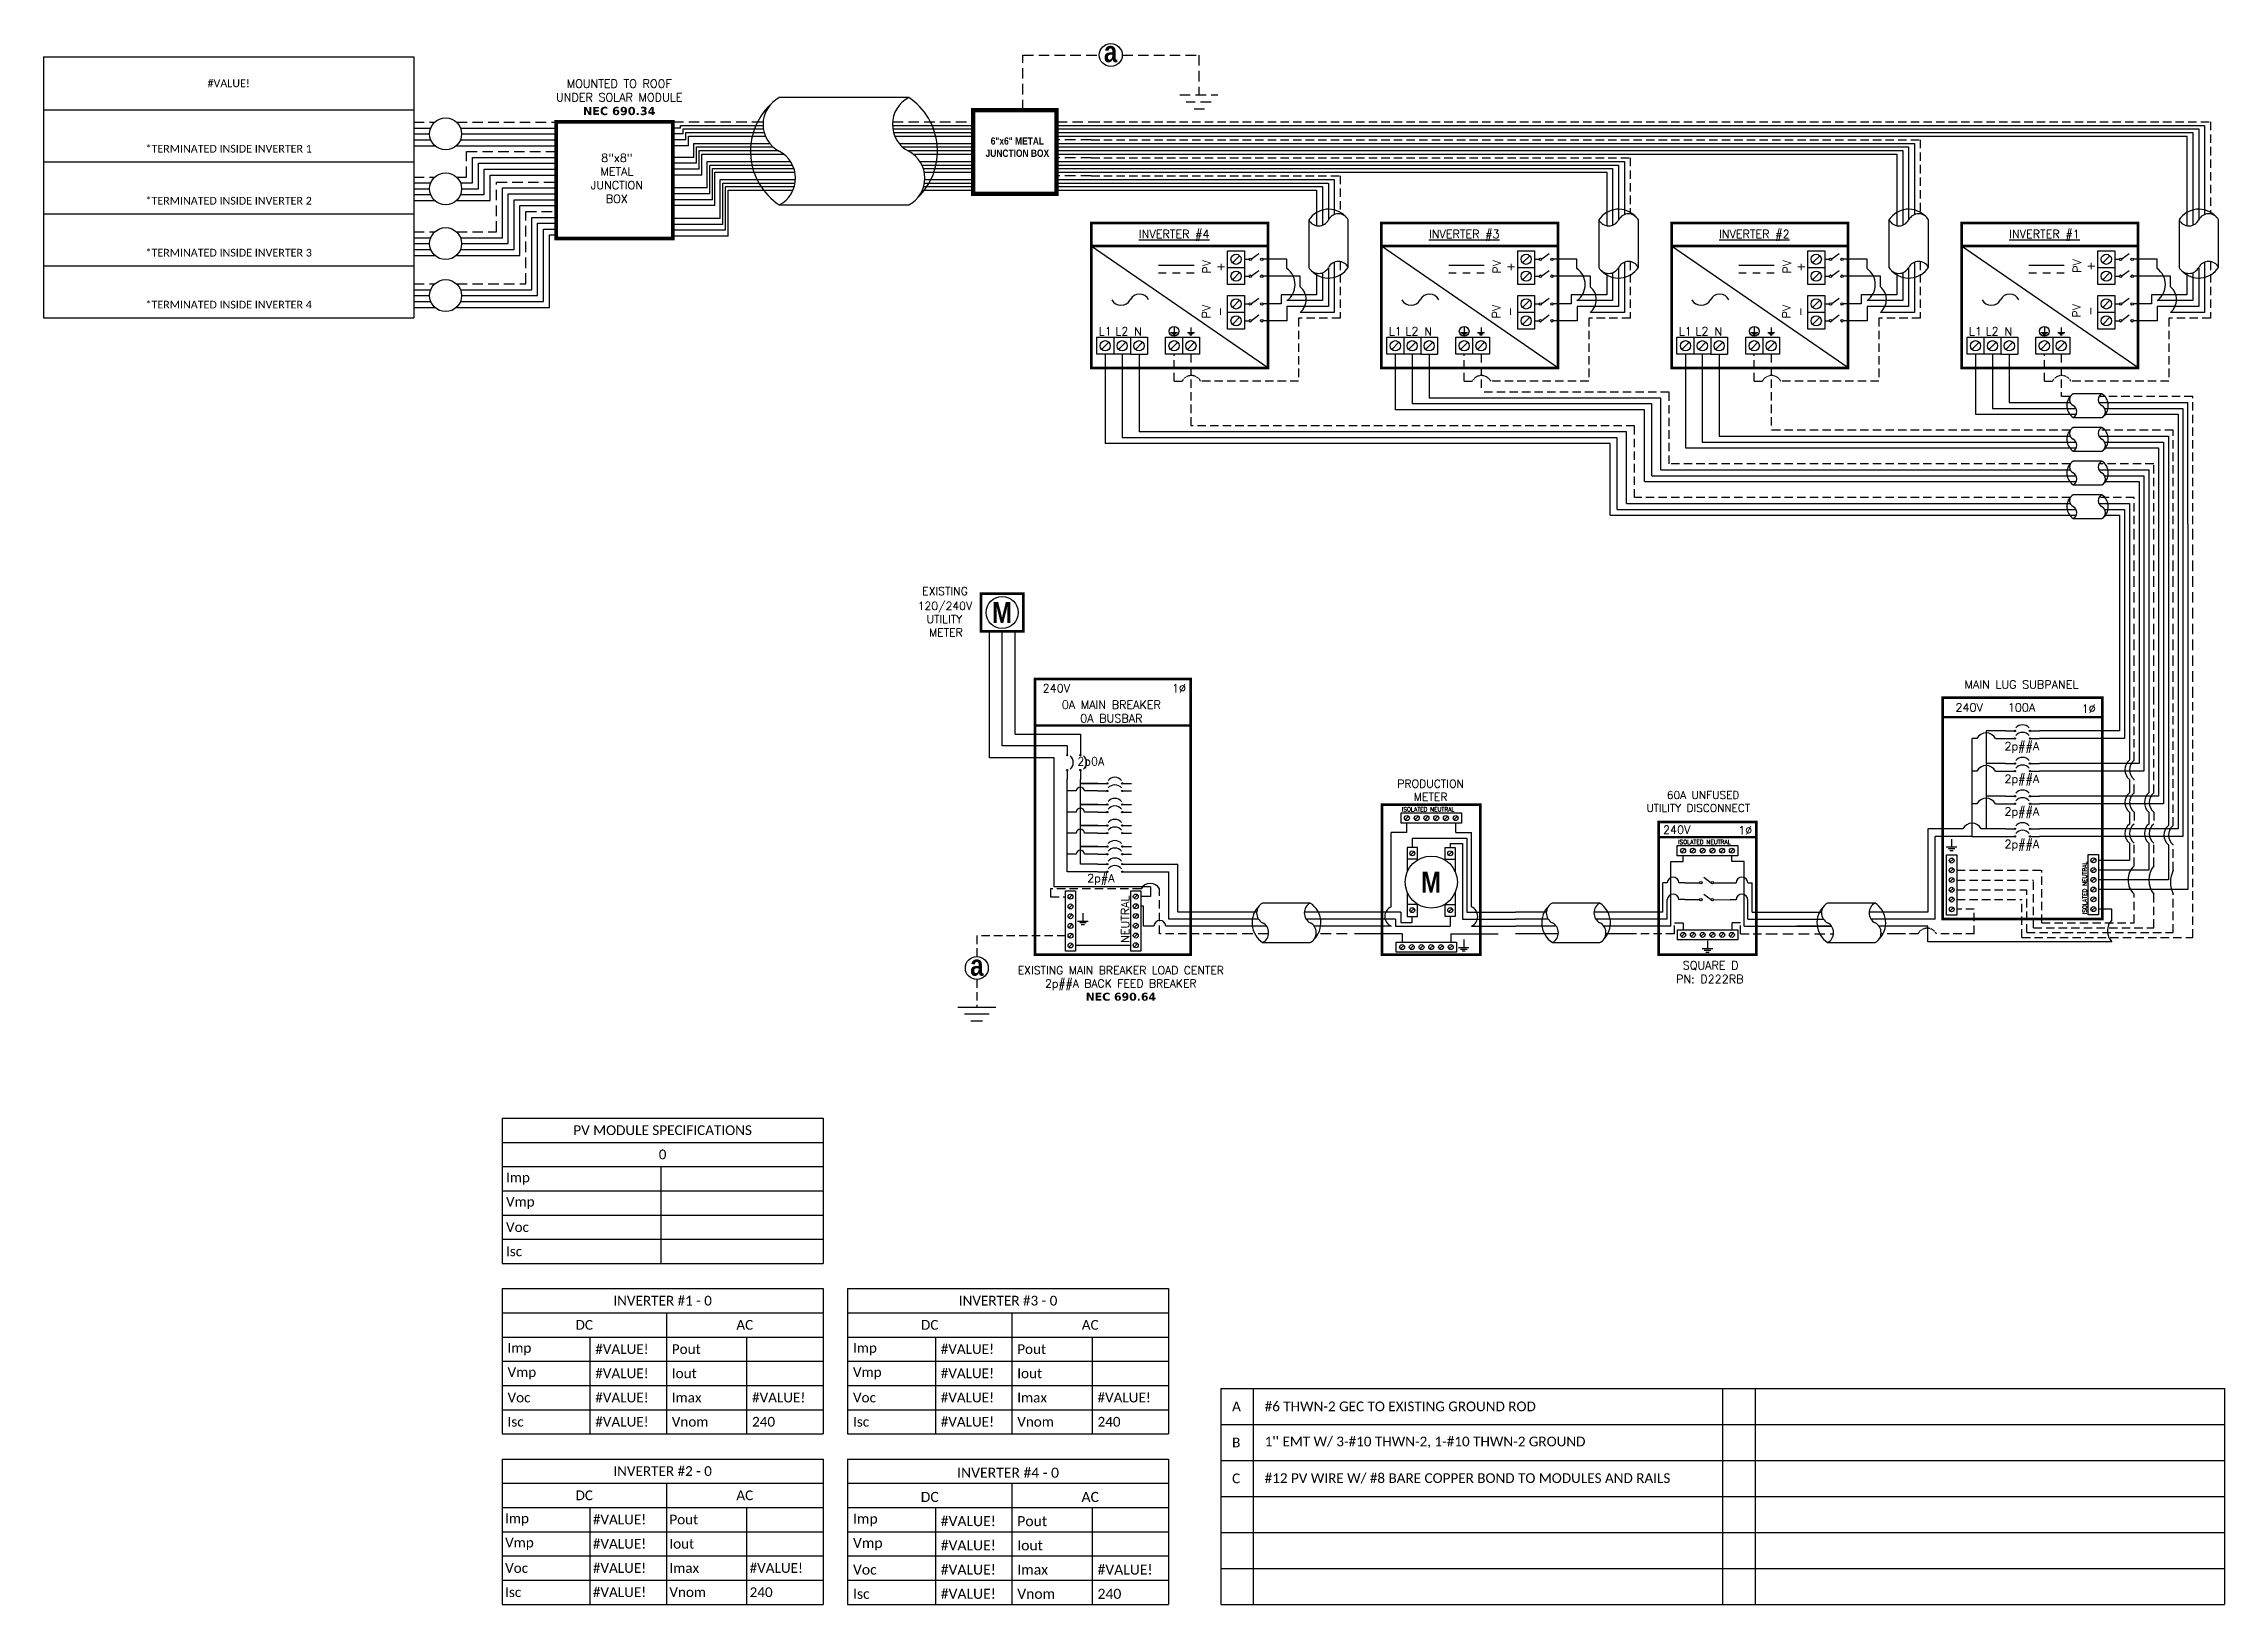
# Model space of a CAD drawing. Header units: feet. Extents: x 19662 to 20437, y 15293 to 15848.
import ezdxf

# ---------------------------------------------------------------- set-up
doc = ezdxf.new("R2010")
doc.units = ezdxf.units.FT
doc.header["$MEASUREMENT"] = 0
doc.linetypes.add('HIDDEN', pattern=[0.375, 0.25, -0.125])
for name, color, linetype in [('ONE LINE BLOCKS', 7, 'Continuous'), ('TABLES', 7, 'Continuous'), ('TEXT', 7, 'Continuous'), ('Z - TITLEBLOCK TXT', 7, 'Continuous')]:
    doc.layers.add(name, color=color, linetype=linetype)
doc.styles.add('ONE LINE TXT', font='techb___.ttf')
doc.styles.get("Standard").update_dxf_attribs({"font": 'simplex.shx'})

msp = doc.modelspace()

# ---------------------------------------------------------------- texts
at = {"layer": 'ONE LINE BLOCKS', "color": 1, "linetype": 'Continuous', "insert": (20008.04, 15814.35), "char_height": 2.6115, "width": 22.6368, "attachment_point": 2, "style": 'ONE LINE TXT'}
msp.add_mtext('6"x6" METAL JUNCTION BOX  ', dxfattribs=at)
at = {"layer": 'TEXT', "color": 1, "char_height": 2.9161, "attachment_point": 5}
for s, width, insert in [(' \\PMOUNTED TO ROOF \\PUNDER SOLAR MODULE\\P{\\fVerdana|b1|i0|c0|p34;NEC 690.34}', 71.6407, (19866.4, 15830.98)), ('8"x8" METAL JUNCTION BOX ', 0.4767, (19865.58, 15799.76))]:
    msp.add_mtext_dynamic_manual_height_columns(s, width=width, gutter_width=7.17, heights=[0], dxfattribs=dict(at, insert=insert))
at = {"layer": 'Z - TITLEBLOCK TXT', "color": 1, "linetype": 'Continuous', "insert": (20038.8, 15848.54), "char_height": 7.481, "attachment_point": 1, "style": 'ONE LINE TXT'}
msp.add_mtext_dynamic_manual_height_columns('{\\W1;\\C256;a}', width=0.1385, gutter_width=2.13, heights=[0], dxfattribs=at)

# ---------------------------------------------------------------- blocks, each defined once
blk = doc.blocks.new('*T15')
at = {"color": 9, "linetype": 'ByBlock', "lineweight": 30, "true_color": 0xa7bfde, "transparency": 16777216}
blk.add_line((0, 0), (131.64, 0), dxfattribs=at)
at = {"color": 0, "linetype": 'ByBlock', "lineweight": -2, "transparency": 16777216}
for p, q in [((0, 0), (0, -92.82)), ((131.64, 0), (131.64, -92.82)), ((0, -18.87), (131.64, -18.87)), ((0, -37.38), (131.64, -37.38)), ((0, -55.86), (131.64, -55.86)), ((0, -74.34), (131.64, -74.34)), ((0, -92.82), (131.64, -92.82))]:
    blk.add_line(p, q, dxfattribs=at)
at = {"color": 0, "transparency": 16777216, "char_height": 2.7406, "width": 125.0997, "attachment_point": 5}
for s, insert in [('{\\fCalibri|b0|i0|c0;#VALUE!', (65.82, -9.43)), ('{\\fCalibri|b0|i0|c0;^J^J*TERMINATED INSIDE INVERTER 1', (65.82, -28.12)), ('{\\fCalibri|b0|i0|c0;^J^J*TERMINATED INSIDE INVERTER 2', (65.82, -46.62)), ('{\\fCalibri|b0|i0|c0;^J^J*TERMINATED INSIDE INVERTER 3', (65.82, -65.1)), ('{\\fCalibri|b0|i0|c0;^J^J*TERMINATED INSIDE INVERTER 4', (65.82, -83.58))]:
    blk.add_mtext(s, dxfattribs=dict(at, insert=insert))
blk = doc.blocks.new('*U17')
at = {"color": 7, "linetype": 'Continuous'}
for p, q in [((-499.3, -1.61), (-2.62, -1.61)), ((-499.3, -4.82), (-7.87, -4.82)), ((-499.3, -9.64), (-132.05, -9.65)), ((-132.05, -9.65), (-132.05, -41.45)), ((-7.87, -4.82), (-7.87, -46.12)), ((-2.62, -1.61), (-2.62, -41.45)), ((-499.3, -12.86), (-137.3, -12.86)), ((-499.3, -17.69), (-261.48, -17.69)), ((-261.48, -17.69), (-261.48, -41.45)), ((-137.3, -12.86), (-137.3, -46.12)), ((-499.3, -20.9), (-266.73, -20.9)), ((-499.3, -25.73), (-390.92, -25.73)), ((-499.3, -28.95), (-396.16, -28.95)), ((-396.16, -28.95), (-396.16, -46.12)), ((-390.92, -25.73), (-390.92, -41.45)), ((-266.73, -20.9), (-266.73, -46.12)), ((-266.73, -28.95), (-266.73, -28.95)), ((-402.3, -43.76), (-402.3, -65)), ((-384.67, -65), (-384.67, -43.76)), ((-272.87, -43.76), (-272.87, -65)), ((-255.24, -65), (-255.24, -43.76)), ((-143.43, -43.76), (-143.43, -65)), ((-125.81, -65), (-125.81, -43.76)), ((-14, -43.76), (-14, -65)), ((3.63, -65), (3.63, -43.76)), ((-412.04, -61.37), (-422.67, -61.37)), ((-412.04, -65.48), (-412.04, -61.37)), ((-396.16, -67.36), (-396.16, -79.78)), ((-390.92, -62.69), (-390.92, -85.03)), ((-282.61, -61.37), (-293.24, -61.37)), ((-282.61, -65.48), (-282.61, -61.37)), ((-266.73, -67.36), (-266.73, -79.78)), ((-261.48, -62.69), (-261.48, -85.03)), ((-153.18, -61.37), (-163.81, -61.37)), ((-153.18, -65.48), (-153.18, -61.37)), ((-137.3, -67.36), (-137.3, -79.78)), ((-132.05, -62.69), (-132.05, -85.03)), ((-23.75, -61.37), (-34.38, -61.37)), ((-23.75, -65.48), (-23.75, -61.37)), ((-7.87, -67.36), (-7.87, -79.78)), ((-2.62, -62.69), (-2.62, -85.03)), ((-406.09, -68.91), (-422.67, -68.91)), ((-406.09, -73.63), (-406.09, -68.91)), ((-276.65, -68.91), (-293.24, -68.91)), ((-276.65, -73.63), (-276.65, -68.91)), ((-147.22, -68.91), (-163.81, -68.91)), ((-147.22, -73.63), (-147.22, -68.91)), ((-17.79, -68.91), (-34.38, -68.91)), ((-17.79, -73.63), (-17.79, -68.91)), ((-396.16, -79.78), (-412.04, -79.78)), ((-390.92, -85.03), (-406.09, -85.03)), ((-266.73, -79.78), (-282.61, -79.78)), ((-261.48, -85.03), (-276.65, -85.03)), ((-137.3, -79.78), (-153.18, -79.78)), ((-132.05, -85.03), (-147.22, -85.03)), ((-7.87, -79.78), (-23.75, -79.78)), ((-2.62, -85.03), (-17.79, -85.03)), ((-493.09, -103.7), (-493.09, -143.57)), ((-363.66, -103.7), (-363.66, -128.55)), ((-234.22, -103.7), (-234.22, -145.52)), ((-104.79, -103.7), (-104.79, -130.49)), ((-48.42, -121.33), (-61.23, -121.33)), ((-252.46, -128.55), (-363.66, -128.55)), ((-252.46, -160.54), (-252.46, -128.55)), ((-104.79, -130.49), (-59.86, -130.49)), ((-61.23, -131.97), (-48.42, -131.97)), ((-47.05, -130.49), (-14.42, -130.49)), ((-14.42, -130.49), (-14.42, -179.5)), ((-267.85, -143.57), (-493.09, -143.57)), ((-267.85, -175.56), (-267.85, -143.57)), ((-234.22, -145.52), (-59.86, -145.52)), ((-48.42, -136.36), (-61.23, -136.36)), ((-47.05, -145.52), (-23.12, -145.52)), ((-23.12, -145.52), (-23.12, -179.5)), ((-61.23, -146.99), (-48.42, -146.99)), ((-48.42, -151.38), (-61.23, -151.38)), ((-252.46, -160.54), (-59.86, -160.54)), ((-61.23, -162.01), (-48.42, -162.01)), ((-47.05, -160.54), (-31.82, -160.54)), ((-31.82, -160.54), (-31.82, -179.5)), ((-48.42, -166.41), (-61.23, -166.41)), ((-267.85, -175.56), (-59.86, -175.56)), ((-61.23, -177.04), (-48.42, -177.04)), ((-47.05, -175.56), (-40.52, -175.56)), ((-40.52, -175.56), (-40.52, -179.5))]:
    blk.add_line(p, q, dxfattribs=at)
at = {"color": 253, "linetype": 'Continuous'}
for p, q in [((-499.3, -3.21), (-5.24, -3.22)), ((-499.3, -6.43), (-10.49, -6.43)), ((-10.49, -6.43), (-10.49, -46.35)), ((-5.24, -3.22), (-5.24, -43.86)), ((-499.3, -11.25), (-134.67, -11.25)), ((-499.3, -14.47), (-139.92, -14.47)), ((-499.3, -19.3), (-264.11, -19.3)), ((-264.11, -19.3), (-264.11, -43.86)), ((-139.92, -14.47), (-139.92, -46.35)), ((-134.67, -11.25), (-134.67, -43.86)), ((-499.3, -22.52), (-269.35, -22.52)), ((-499.3, -27.34), (-393.54, -27.34)), ((-393.54, -27.34), (-393.54, -43.86)), ((-269.35, -22.52), (-269.35, -46.35)), ((-264.11, -27.34), (-264.11, -27.34)), ((-499.3, -30.56), (-398.78, -30.56)), ((-398.78, -30.56), (-398.78, -46.35)), ((-269.35, -30.56), (-269.35, -30.56)), ((-398.78, -67.59), (-398.78, -77.16)), ((-393.54, -65.11), (-393.54, -82.41)), ((-269.35, -67.59), (-269.35, -77.16)), ((-264.11, -65.11), (-264.11, -82.41)), ((-139.92, -67.59), (-139.92, -77.16)), ((-134.67, -65.11), (-134.67, -82.41)), ((-10.49, -67.59), (-10.49, -77.16)), ((-5.24, -65.11), (-5.24, -82.41)), ((-398.78, -77.16), (-414.62, -77.16)), ((-414.62, -77.16), (-414.62, -81.27)), ((-269.35, -77.16), (-285.19, -77.16)), ((-285.19, -77.16), (-285.19, -81.27)), ((-139.92, -77.16), (-155.76, -77.16)), ((-155.76, -77.16), (-155.76, -81.27)), ((-10.49, -77.16), (-26.32, -77.16)), ((-26.32, -77.16), (-26.32, -81.27)), ((-414.62, -81.27), (-422.67, -81.27)), ((-393.54, -82.41), (-412, -82.41)), ((-412, -82.41), (-412, -88.8)), ((-285.19, -81.27), (-293.24, -81.27)), ((-264.11, -82.41), (-282.57, -82.41)), ((-282.57, -82.41), (-282.57, -88.8)), ((-155.76, -81.27), (-163.81, -81.27)), ((-134.67, -82.41), (-153.13, -82.41)), ((-153.13, -82.41), (-153.13, -88.8)), ((-26.32, -81.27), (-34.38, -81.27)), ((-5.24, -82.41), (-23.7, -82.41)), ((-23.7, -82.41), (-23.7, -88.8)), ((-412, -88.8), (-422.67, -88.8)), ((-282.57, -88.8), (-293.24, -88.8)), ((-153.13, -88.8), (-163.81, -88.8)), ((-23.7, -88.8), (-34.38, -88.8)), ((-478.02, -103.7), (-478.02, -138.32)), ((-348.59, -103.7), (-348.59, -123.29)), ((-219.15, -103.7), (-219.15, -140.26)), ((-89.72, -103.7), (-89.72, -125.23)), ((-245.18, -123.29), (-348.59, -123.29)), ((-245.18, -155.28), (-245.18, -123.29)), ((-89.72, -125.23), (-62.57, -125.23)), ((-49.75, -125.23), (-10.07, -125.23)), ((-10.07, -179.5), (-10.07, -125.23)), ((-260.57, -138.32), (-478.02, -138.32)), ((-260.57, -170.3), (-260.57, -138.32)), ((-219.15, -140.26), (-62.57, -140.26)), ((-49.75, -140.26), (-18.77, -140.26)), ((-18.77, -140.26), (-18.77, -179.5)), ((-245.18, -155.28), (-62.57, -155.28)), ((-49.75, -155.28), (-27.47, -155.28)), ((-27.47, -155.28), (-27.47, -179.5)), ((-260.57, -170.3), (-62.57, -170.3)), ((-49.75, -170.3), (-36.17, -170.3)), ((-36.17, -170.3), (-36.17, -179.5))]:
    blk.add_line(p, q, dxfattribs=at)
at = {"color": 10, "linetype": 'Continuous'}
for p, q in [((-485.55, -103.7), (-485.55, -140.95)), ((-356.12, -103.7), (-356.12, -125.92)), ((-226.69, -103.7), (-226.69, -142.89)), ((-97.26, -103.7), (-97.26, -127.86)), ((-249.24, -125.92), (-356.12, -125.92)), ((-249.24, -157.91), (-249.24, -125.92)), ((-97.26, -127.86), (-59.99, -127.86)), ((-47.18, -127.86), (-12.24, -127.86)), ((-12.24, -127.86), (-12.24, -179.5)), ((-264.63, -140.95), (-485.55, -140.95)), ((-264.63, -172.93), (-264.63, -140.95)), ((-226.69, -142.89), (-59.99, -142.89)), ((-47.18, -142.89), (-20.94, -142.89)), ((-20.94, -142.89), (-20.94, -179.5)), ((-249.24, -157.91), (-59.99, -157.91)), ((-47.18, -157.91), (-29.64, -157.91)), ((-29.64, -157.91), (-29.64, -179.5)), ((-264.63, -172.93), (-59.99, -172.93)), ((-47.18, -172.93), (-38.34, -172.93)), ((-38.34, -172.93), (-38.34, -179.5))]:
    blk.add_line(p, q, dxfattribs=at)
at = {"color": 7, "linetype": 'Continuous'}
for centre, radius, start, end in [((-393.48, -49.61), 10.58, 43.97324, 146.42648), ((-264.05, -49.61), 10.58, 43.97324, 146.42648), ((-134.62, -49.61), 10.58, 43.97324, 146.42648), ((-5.19, -49.61), 10.58, 43.97324, 146.42648), ((-393.48, -59.15), 10.58, 223.97324, 326.42648), ((-264.05, -59.15), 10.58, 223.97324, 326.42648), ((-134.62, -59.15), 10.58, 223.97324, 326.42648), ((-5.19, -59.15), 10.58, 223.97324, 326.42648), ((-57.7, -126.65), 6.38, 133.97324, 236.42648), ((-51.94, -126.65), 6.38, 313.97324, 56.42648), ((-57.7, -141.67), 6.38, 133.97324, 236.42648), ((-51.94, -141.67), 6.38, 313.97324, 56.42648), ((-57.7, -156.7), 6.38, 133.97324, 236.42648), ((-51.94, -156.7), 6.38, 313.97324, 56.42648), ((-57.7, -171.72), 6.38, 133.97324, 236.42648), ((-51.94, -171.72), 6.38, 313.97324, 56.42648)]:
    blk.add_arc(centre, radius, start, end, dxfattribs=at)
at = {"layer": 'ONE LINE BLOCKS', "lineweight": 50, "const_width": 1.19}
for points in [[(-499.3, -109.86), (-499.3, -45.21), (-420.53, -45.21), (-420.53, -109.86)], [(-499.3, -55.49), (-499.3, -45.21), (-420.53, -45.21), (-420.53, -55.49)], [(-369.87, -109.86), (-369.87, -45.21), (-291.1, -45.21), (-291.1, -109.86)], [(-369.87, -55.49), (-369.87, -45.21), (-291.1, -45.21), (-291.1, -55.49)], [(-240.44, -109.86), (-240.44, -45.21), (-161.67, -45.21), (-161.67, -109.86)], [(-240.44, -55.49), (-240.44, -45.21), (-161.67, -45.21), (-161.67, -55.49)], [(-111.01, -109.86), (-111.01, -45.21), (-32.24, -45.21), (-32.24, -109.86)], [(-111.01, -55.49), (-111.01, -45.21), (-32.24, -45.21), (-32.24, -55.49)]]:
    blk.add_lwpolyline(points, close=True, dxfattribs=at)
at = {"layer": 'TEXT', "color": 92, "linetype": 'HIDDEN', "ltscale": 15}
for p, q in [((-499.3, 0), (0, 0)), ((0, 0), (0, -41.16)), ((-499.3, -8.04), (-129.43, -8.04)), ((-129.43, -8.04), (-129.43, -41.16)), ((-499.3, -16.08), (-258.86, -16.08)), ((-258.86, -16.08), (-258.86, -41.16)), ((-499.3, -24.13), (-388.29, -24.13)), ((-388.29, -24.13), (-388.29, -41.16)), ((-388.29, -62.4), (-388.29, -87.65)), ((-258.86, -62.4), (-258.86, -87.65)), ((-129.43, -62.4), (-129.43, -87.65)), ((0, -62.4), (0, -87.65)), ((-388.29, -87.65), (-406.8, -87.65)), ((-406.8, -87.65), (-406.8, -115.73)), ((-258.86, -87.65), (-277.37, -87.65)), ((-277.37, -87.65), (-277.37, -115.73)), ((-129.43, -87.65), (-147.94, -87.65)), ((-147.94, -87.65), (-147.94, -115.73)), ((0, -87.65), (-18.51, -87.65)), ((-18.51, -87.65), (-18.51, -115.73)), ((-462.38, -115.73), (-462.38, -103.7)), ((-454.85, -103.7), (-454.85, -135.69)), ((-332.95, -115.73), (-332.95, -103.7)), ((-325.41, -103.7), (-325.41, -120.66)), ((-203.52, -115.73), (-203.52, -103.7)), ((-195.98, -103.7), (-195.98, -137.63)), ((-74.09, -115.73), (-74.09, -103.7)), ((-66.55, -103.7), (-66.55, -122.6)), ((-462.38, -115.73), (-458.78, -115.73)), ((-406.8, -115.73), (-450.54, -115.73)), ((-332.95, -115.73), (-329.35, -115.73)), ((-277.37, -115.73), (-321.11, -115.73)), ((-203.52, -115.73), (-199.92, -115.73)), ((-147.94, -115.73), (-191.68, -115.73)), ((-74.09, -115.73), (-70.48, -115.73)), ((-18.51, -115.73), (-62.25, -115.73)), ((-241.54, -120.66), (-325.41, -120.66)), ((-241.54, -152.65), (-241.54, -120.66)), ((-62.5, -122.6), (-66.55, -122.6)), ((-7.89, -122.6), (-49.68, -122.6)), ((-7.89, -179.5), (-7.89, -122.6)), ((-256.93, -135.69), (-454.85, -135.69)), ((-256.93, -167.67), (-256.93, -135.69)), ((-62.5, -137.63), (-195.98, -137.63)), ((-16.59, -137.63), (-49.68, -137.63)), ((-16.59, -179.5), (-16.59, -137.63)), ((-62.5, -152.65), (-241.54, -152.65)), ((-25.29, -152.65), (-49.68, -152.65)), ((-25.29, -179.5), (-25.29, -152.65)), ((-62.5, -167.67), (-256.93, -167.67)), ((-33.99, -167.67), (-49.68, -167.67)), ((-33.99, -179.5), (-33.99, -167.67))]:
    blk.add_line(p, q, dxfattribs=at)
at = {"layer": 'TEXT', "color": 92, "linetype": 'Continuous', "flags": 128}
for points in [[(-463.92, -94.05), (-460.85, -94.05)], [(-461.38, -94.62), (-463.38, -94.62)], [(-462.38, -91.75), (-462.38, -94.05)], [(-456.38, -94.05), (-453.31, -94.05)], [(-453.84, -94.62), (-455.85, -94.62)], [(-454.84, -91.75), (-454.85, -94.05)], [(-334.49, -94.05), (-331.41, -94.05)], [(-331.95, -94.62), (-333.95, -94.62)], [(-332.95, -91.75), (-332.95, -94.05)], [(-326.95, -94.05), (-323.88, -94.05)], [(-324.41, -94.62), (-326.42, -94.62)], [(-325.41, -91.75), (-325.42, -94.05)], [(-205.05, -94.05), (-201.98, -94.05)], [(-203.52, -91.75), (-203.52, -94.05)], [(-197.52, -94.05), (-194.45, -94.05)], [(-195.98, -91.75), (-195.98, -94.05)], [(-75.62, -94.05), (-72.55, -94.05)], [(-73.08, -94.62), (-75.09, -94.62)], [(-74.08, -91.75), (-74.09, -94.05)], [(-68.09, -94.05), (-65.02, -94.05)], [(-65.55, -94.62), (-67.56, -94.62)], [(-66.55, -91.75), (-66.55, -94.05)]]:
    blk.add_lwpolyline(points, dxfattribs=at)
at = {"layer": 'TEXT', "color": 92, "linetype": 'HIDDEN', "flags": 128}
for points in [[(-461.91, -95.19), (-462.85, -95.19)], [(-454.38, -95.19), (-455.32, -95.19)], [(-332.48, -95.19), (-333.42, -95.19)], [(-324.94, -95.19), (-325.89, -95.19)], [(-202.51, -94.62), (-204.52, -94.62)], [(-203.05, -95.19), (-203.99, -95.19)], [(-194.98, -94.62), (-196.99, -94.62)], [(-195.51, -95.19), (-196.46, -95.19)], [(-73.62, -95.19), (-74.56, -95.19)], [(-66.08, -95.19), (-67.02, -95.19)]]:
    blk.add_lwpolyline(points, dxfattribs=at)
at = {"layer": 'TEXT', "color": 92, "linetype": 'Continuous'}
for centre in [(-462.38, -93.5), (-332.95, -93.5), (-203.52, -93.5), (-74.09, -93.5)]:
    blk.add_circle(centre, 2.17, dxfattribs=at)
at = {"layer": 'TEXT', "color": 92, "linetype": 'HIDDEN', "ltscale": 0.3}
for centre in [(-454.66, -117.89), (-325.23, -117.89), (-195.8, -117.89), (-66.36, -117.89)]:
    blk.add_arc(centre, 4.65, 27.66392, 152.33608, dxfattribs=at)
at = {"layer": 'Z - TITLEBLOCK TXT', "color": 7, "linetype": 'Continuous'}
for p, q in [((-420.53, -109.86), (-499.3, -55.49)), ((-291.1, -109.86), (-369.87, -55.49)), ((-161.67, -109.86), (-240.44, -55.49)), ((-32.24, -109.86), (-111.01, -55.49)), ((-453.48, -64.1), (-469.25, -64.1)), ((-465.95, -67.51), (-469.25, -67.51)), ((-459.72, -67.51), (-463.01, -67.51)), ((-453.48, -67.51), (-456.78, -67.51)), ((-324.05, -64.1), (-339.82, -64.1)), ((-336.52, -67.51), (-339.82, -67.51)), ((-330.29, -67.51), (-333.58, -67.51)), ((-324.05, -67.51), (-327.34, -67.51)), ((-194.62, -64.1), (-210.38, -64.1)), ((-207.09, -67.51), (-210.38, -67.51)), ((-200.85, -67.51), (-204.15, -67.51)), ((-194.62, -67.51), (-197.91, -67.51)), ((-65.19, -64.1), (-80.95, -64.1)), ((-77.66, -67.51), (-80.95, -67.51)), ((-71.42, -67.51), (-74.72, -67.51)), ((-65.19, -67.51), (-68.48, -67.51))]:
    blk.add_line(p, q, dxfattribs=at)
at = {"layer": 'Z - TITLEBLOCK TXT', "color": 1, "linetype": 'Continuous'}
for p, q in [((-438.49, -72.67), (-438.49, -57.6)), ((-438.49, -57.6), (-430.95, -57.6)), ((-438.49, -72.67), (-438.49, -57.6)), ((-430.95, -57.6), (-430.95, -72.67)), ((-430.95, -57.6), (-430.95, -65.14)), ((-309.06, -72.67), (-309.06, -57.6)), ((-309.06, -57.6), (-301.52, -57.6)), ((-309.06, -72.67), (-309.06, -57.6)), ((-301.52, -57.6), (-301.52, -72.67)), ((-301.52, -57.6), (-301.52, -65.14)), ((-179.62, -72.67), (-179.62, -57.6)), ((-179.62, -57.6), (-172.09, -57.6)), ((-179.62, -72.67), (-179.62, -57.6)), ((-172.09, -57.6), (-172.09, -72.67)), ((-172.09, -57.6), (-172.09, -65.14)), ((-50.19, -72.67), (-50.19, -57.6)), ((-50.19, -57.6), (-42.66, -57.6)), ((-50.19, -72.67), (-50.19, -57.6)), ((-42.66, -57.6), (-42.66, -72.67)), ((-42.66, -57.6), (-42.66, -65.14)), ((-430.95, -65.14), (-438.49, -65.14)), ((-430.95, -61.37), (-428.91, -61.37)), ((-424.53, -58.91), (-427.79, -61.35)), ((-424.53, -66.45), (-427.79, -68.89)), ((-301.52, -65.14), (-309.06, -65.14)), ((-301.52, -61.37), (-299.48, -61.37)), ((-295.09, -58.91), (-298.36, -61.35)), ((-295.09, -66.45), (-298.36, -68.89)), ((-172.09, -65.14), (-179.62, -65.14)), ((-172.09, -61.37), (-170.05, -61.37)), ((-165.66, -58.91), (-168.93, -61.35)), ((-165.66, -66.45), (-168.93, -68.89)), ((-42.66, -65.14), (-50.19, -65.14)), ((-42.66, -61.37), (-40.62, -61.37)), ((-36.23, -58.91), (-39.49, -61.35)), ((-36.23, -66.45), (-39.49, -68.89)), ((-430.95, -72.67), (-438.49, -72.67)), ((-438.49, -92.57), (-438.49, -77.5)), ((-438.49, -77.5), (-430.95, -77.5)), ((-430.95, -68.91), (-428.91, -68.91)), ((-430.95, -77.5), (-430.95, -85.04)), ((-301.52, -72.67), (-309.06, -72.67)), ((-309.06, -92.57), (-309.06, -77.5)), ((-309.06, -77.5), (-301.52, -77.5)), ((-301.52, -68.91), (-299.48, -68.91)), ((-301.52, -77.5), (-301.52, -85.04)), ((-172.09, -72.67), (-179.62, -72.67)), ((-179.62, -92.57), (-179.62, -77.5)), ((-179.62, -77.5), (-172.09, -77.5)), ((-172.09, -68.91), (-170.05, -68.91)), ((-172.09, -77.5), (-172.09, -85.04)), ((-42.66, -72.67), (-50.19, -72.67)), ((-50.19, -92.57), (-50.19, -77.5)), ((-50.19, -77.5), (-42.66, -77.5)), ((-42.66, -68.91), (-40.62, -68.91)), ((-42.66, -77.5), (-42.66, -85.04)), ((-430.95, -85.04), (-438.49, -85.04)), ((-430.95, -81.27), (-428.91, -81.27)), ((-430.95, -85.04), (-430.95, -92.57)), ((-424.53, -78.81), (-427.79, -81.25)), ((-424.53, -86.34), (-427.79, -88.78)), ((-301.52, -85.04), (-309.06, -85.04)), ((-301.52, -81.27), (-299.48, -81.27)), ((-301.52, -85.04), (-301.52, -92.57)), ((-295.09, -78.81), (-298.36, -81.25)), ((-295.09, -86.34), (-298.36, -88.78)), ((-172.09, -85.04), (-179.62, -85.04)), ((-172.09, -81.27), (-170.05, -81.27)), ((-172.09, -85.04), (-172.09, -92.57)), ((-165.66, -78.81), (-168.93, -81.25)), ((-165.66, -86.34), (-168.93, -88.78)), ((-42.66, -85.04), (-50.19, -85.04)), ((-42.66, -81.27), (-40.62, -81.27)), ((-42.66, -85.04), (-42.66, -92.57)), ((-36.23, -78.81), (-39.49, -81.25)), ((-36.23, -86.34), (-39.49, -88.78)), ((-496.85, -96.16), (-481.78, -96.16)), ((-496.85, -103.7), (-496.85, -96.16)), ((-496.85, -96.16), (-489.32, -96.16)), ((-489.32, -96.16), (-489.32, -103.7)), ((-481.78, -96.16), (-481.78, -103.7)), ((-481.78, -96.16), (-474.25, -96.16)), ((-474.25, -96.16), (-474.25, -103.7)), ((-466.15, -96.16), (-451.08, -96.16)), ((-466.15, -103.7), (-466.15, -96.16)), ((-466.15, -96.16), (-458.61, -96.16)), ((-458.61, -96.16), (-458.61, -103.7)), ((-451.08, -96.16), (-451.08, -103.7)), ((-430.95, -92.57), (-438.49, -92.57)), ((-430.95, -88.8), (-428.91, -88.8)), ((-367.42, -96.16), (-352.35, -96.16)), ((-367.42, -103.7), (-367.42, -96.16)), ((-367.42, -96.16), (-359.89, -96.16)), ((-359.89, -96.16), (-359.89, -103.7)), ((-352.35, -96.16), (-352.35, -103.7)), ((-352.35, -96.16), (-344.82, -96.16)), ((-344.82, -96.16), (-344.82, -103.7)), ((-336.72, -96.16), (-321.65, -96.16)), ((-336.72, -103.7), (-336.72, -96.16)), ((-336.72, -96.16), (-329.18, -96.16)), ((-329.18, -96.16), (-329.18, -103.7)), ((-321.65, -96.16), (-321.65, -103.7)), ((-301.52, -92.57), (-309.06, -92.57)), ((-301.52, -88.8), (-299.48, -88.8)), ((-237.99, -96.16), (-222.92, -96.16)), ((-237.99, -103.7), (-237.99, -96.16)), ((-237.99, -96.16), (-230.46, -96.16)), ((-230.46, -96.16), (-230.46, -103.7)), ((-222.92, -96.16), (-222.92, -103.7)), ((-222.92, -96.16), (-215.39, -96.16)), ((-215.39, -96.16), (-215.39, -103.7)), ((-207.28, -96.16), (-192.22, -96.16)), ((-207.28, -103.7), (-207.28, -96.16)), ((-207.28, -96.16), (-199.75, -96.16)), ((-199.75, -96.16), (-199.75, -103.7)), ((-192.22, -96.16), (-192.22, -103.7)), ((-172.09, -92.57), (-179.62, -92.57)), ((-172.09, -88.8), (-170.05, -88.8)), ((-108.56, -96.16), (-93.49, -96.16)), ((-108.56, -103.7), (-108.56, -96.16)), ((-108.56, -96.16), (-101.02, -96.16)), ((-101.02, -96.16), (-101.02, -103.7)), ((-93.49, -96.16), (-93.49, -103.7)), ((-93.49, -96.16), (-85.96, -96.16)), ((-85.96, -96.16), (-85.96, -103.7)), ((-77.85, -96.16), (-62.78, -96.16)), ((-77.85, -103.7), (-77.85, -96.16)), ((-77.85, -96.16), (-70.32, -96.16)), ((-70.32, -96.16), (-70.32, -103.7)), ((-62.78, -96.16), (-62.78, -103.7)), ((-42.66, -92.57), (-50.19, -92.57)), ((-42.66, -88.8), (-40.62, -88.8)), ((-481.78, -103.7), (-496.85, -103.7)), ((-481.78, -103.7), (-474.25, -103.7)), ((-451.08, -103.7), (-466.15, -103.7)), ((-352.35, -103.7), (-367.42, -103.7)), ((-352.35, -103.7), (-344.82, -103.7)), ((-321.65, -103.7), (-336.72, -103.7)), ((-222.92, -103.7), (-237.99, -103.7)), ((-222.92, -103.7), (-215.39, -103.7)), ((-192.22, -103.7), (-207.28, -103.7)), ((-93.49, -103.7), (-108.56, -103.7)), ((-93.49, -103.7), (-85.96, -103.7)), ((-62.78, -103.7), (-77.85, -103.7))]:
    blk.add_line(p, q, dxfattribs=at)
at = {"layer": 'Z - TITLEBLOCK TXT', "color": 4, "linetype": 'Continuous'}
for p, q in [((-433.11, -59.77), (-436.33, -62.98)), ((-433.11, -67.3), (-436.33, -70.51)), ((-303.68, -59.77), (-306.9, -62.98)), ((-303.68, -67.3), (-306.9, -70.51)), ((-174.25, -59.77), (-177.46, -62.98)), ((-174.25, -67.3), (-177.46, -70.51)), ((-44.82, -59.77), (-48.03, -62.98)), ((-44.82, -67.3), (-48.03, -70.51)), ((-433.11, -79.66), (-436.33, -82.88)), ((-433.11, -87.2), (-436.33, -90.41)), ((-303.68, -79.66), (-306.9, -82.88)), ((-303.68, -87.2), (-306.9, -90.41)), ((-174.25, -79.66), (-177.46, -82.88)), ((-174.25, -87.2), (-177.46, -90.41)), ((-44.82, -79.66), (-48.03, -82.88)), ((-44.82, -87.2), (-48.03, -90.41)), ((-491.48, -98.32), (-494.69, -101.54)), ((-483.94, -98.32), (-487.16, -101.54)), ((-476.41, -98.32), (-479.62, -101.54)), ((-460.77, -98.32), (-463.99, -101.54)), ((-453.24, -98.32), (-456.45, -101.54)), ((-362.05, -98.32), (-365.26, -101.54)), ((-354.51, -98.32), (-357.73, -101.54)), ((-346.98, -98.32), (-350.19, -101.54)), ((-331.34, -98.32), (-334.56, -101.54)), ((-323.81, -98.32), (-327.02, -101.54)), ((-232.62, -98.32), (-235.83, -101.54)), ((-225.08, -98.32), (-228.3, -101.54)), ((-217.55, -98.32), (-220.76, -101.54)), ((-201.91, -98.32), (-205.12, -101.54)), ((-194.38, -98.32), (-197.59, -101.54)), ((-103.19, -98.32), (-106.4, -101.54)), ((-95.65, -98.32), (-98.86, -101.54)), ((-88.12, -98.32), (-91.33, -101.54)), ((-72.48, -98.32), (-75.69, -101.54)), ((-64.94, -98.32), (-68.16, -101.54))]:
    blk.add_line(p, q, dxfattribs=at)
for centre in [(-434.72, -61.37), (-434.72, -68.91), (-305.29, -61.37), (-305.29, -68.91), (-175.86, -61.37), (-175.86, -68.91), (-46.43, -61.37), (-46.43, -68.91), (-434.72, -81.27), (-434.72, -88.8), (-305.29, -81.27), (-305.29, -88.8), (-175.86, -81.27), (-175.86, -88.8), (-46.43, -81.27), (-46.43, -88.8), (-493.09, -99.93), (-485.55, -99.93), (-478.02, -99.93), (-462.38, -99.93), (-454.85, -99.93), (-363.66, -99.93), (-356.12, -99.93), (-348.59, -99.93), (-332.95, -99.93), (-325.41, -99.93), (-234.22, -99.93), (-226.69, -99.93), (-219.15, -99.93), (-203.52, -99.93), (-195.98, -99.93), (-104.79, -99.93), (-97.26, -99.93), (-89.72, -99.93), (-74.09, -99.93), (-66.55, -99.93)]:
    blk.add_circle(centre, 2.27, dxfattribs=at)
at = {"layer": 'Z - TITLEBLOCK TXT', "color": 1, "linetype": 'Continuous'}
for centre in [(-428.37, -61.37), (-423.22, -61.37), (-298.94, -61.37), (-293.78, -61.37), (-169.51, -61.37), (-164.35, -61.37), (-40.08, -61.37), (-34.92, -61.37), (-428.37, -68.91), (-423.22, -68.91), (-298.94, -68.91), (-293.78, -68.91), (-169.51, -68.91), (-164.35, -68.91), (-40.08, -68.91), (-34.92, -68.91), (-428.37, -81.27), (-423.22, -81.27), (-298.94, -81.27), (-293.78, -81.27), (-169.51, -81.27), (-164.35, -81.27), (-40.08, -81.27), (-34.92, -81.27), (-428.37, -88.8), (-423.22, -88.8), (-298.94, -88.8), (-293.78, -88.8), (-169.51, -88.8), (-164.35, -88.8), (-40.08, -88.8), (-34.92, -88.8)]:
    blk.add_circle(centre, 0.541, dxfattribs=at)
at = {"layer": 'Z - TITLEBLOCK TXT', "linetype": 'Continuous'}
for centre, radius, start, end in [((-397.89, -41.45), 4.98, 207.66392, 332.33608), ((-389.08, -46.07), 4.98, 27.66392, 152.33608), ((-268.46, -41.45), 4.98, 207.66392, 332.33608), ((-259.64, -46.07), 4.98, 27.66392, 152.33608), ((-139.03, -41.45), 4.98, 207.66392, 332.33608), ((-130.21, -46.07), 4.98, 27.66392, 152.33608), ((-9.6, -41.45), 4.98, 207.66392, 332.33608), ((-0.78, -46.07), 4.98, 27.66392, 152.33608), ((-417.17, -72.63), 8.8, 305.65052, 54.34948), ((-397.89, -62.69), 4.98, 207.66392, 332.33608), ((-389.08, -67.31), 4.98, 27.66392, 152.33608), ((-287.74, -72.63), 8.8, 305.65052, 54.34948), ((-268.46, -62.69), 4.98, 207.66392, 332.33608), ((-259.64, -67.31), 4.98, 27.66392, 152.33608), ((-158.31, -72.63), 8.8, 305.65052, 54.34948), ((-139.03, -62.69), 4.98, 207.66392, 332.33608), ((-130.21, -67.31), 4.98, 27.66392, 152.33608), ((-28.88, -72.63), 8.8, 305.65052, 54.34948), ((-9.6, -62.69), 4.98, 207.66392, 332.33608), ((-0.78, -67.31), 4.98, 27.66392, 152.33608), ((-477.83, -81.55), 4.65, 27.66392, 152.33608), ((-410.86, -79.33), 7.43, 309.93385, 50.06615), ((-348.4, -81.55), 4.65, 27.66392, 152.33608), ((-281.43, -79.33), 7.43, 309.93385, 50.06615), ((-218.97, -81.55), 4.65, 27.66392, 152.33608), ((-151.99, -79.33), 7.43, 309.93385, 50.06615), ((-89.54, -81.55), 4.65, 27.66392, 152.33608), ((-22.56, -79.33), 7.43, 309.93385, 50.06615), ((-486.07, -77.23), 4.65, 207.66392, 332.33608), ((-356.64, -77.23), 4.65, 207.66392, 332.33608), ((-227.21, -77.23), 4.65, 207.66392, 332.33608), ((-97.77, -77.23), 4.65, 207.66392, 332.33608), ((-59.84, -123.99), 3, 117.66392, 242.33608), ((-47.02, -123.99), 3, 117.66392, 242.33608), ((-62.62, -129.31), 3, 297.66392, 62.33608), ((-49.81, -129.31), 3, 297.66392, 62.33608), ((-59.84, -139.02), 3, 117.66392, 242.33608), ((-62.62, -144.33), 3, 297.66392, 62.33608), ((-47.02, -139.02), 3, 117.66392, 242.33608), ((-49.81, -144.33), 3, 297.66392, 62.33608), ((-59.84, -154.04), 3, 117.66392, 242.33608), ((-47.02, -154.04), 3, 117.66392, 242.33608), ((-62.62, -159.36), 3, 297.66392, 62.33608), ((-49.81, -159.36), 3, 297.66392, 62.33608), ((-59.84, -169.06), 3, 117.66392, 242.33608), ((-62.62, -174.38), 3, 297.66392, 62.33608), ((-47.02, -169.06), 3, 117.66392, 242.33608), ((-49.81, -174.38), 3, 297.66392, 62.33608)]:
    blk.add_arc(centre, radius, start, end, dxfattribs=at)
at = {"layer": 'TABLES', "color": 1, "linetype": 'Continuous'}
for s, p in [('%%UINVERTER #4', (-478.09, -51.94)), ('%%UINVERTER #3', (-348.66, -51.94)), ('%%UINVERTER #2', (-219.23, -51.94)), ('%%UINVERTER #1', (-89.8, -51.94))]:
    blk.add_text(s, height=3.6576, dxfattribs=at).set_placement(p)
at = {"layer": 'TEXT', "color": 1, "char_height": 3.658, "attachment_point": 5, "rotation": 90}
for s, width, insert in [('PV +', 2.8378, (-444.74, -64.73)), ('PV +', 2.8378, (-315.31, -64.73)), ('PV +', 2.8378, (-185.88, -64.73)), ('PV +', 2.8378, (-56.44, -64.39)), ('PV -', 2.8013, (-444.96, -84.71)), ('PV -', 2.8013, (-315.53, -84.71)), ('PV -', 2.8013, (-186.1, -84.71)), ('PV -', 2.8013, (-56.67, -84.37))]:
    blk.add_mtext_dynamic_manual_height_columns(s, width=width, gutter_width=0.75, heights=[0], dxfattribs=dict(at, insert=insert))
at = {"layer": 'TEXT', "color": 1, "attachment_point": 5}
for s, insert, char_height in [('L1', (-493.14, -93.52), 3.658), ('L2', (-485.68, -93.49), 3.658), ('N', (-478.43, -93.55), 3.66), ('L1', (-363.71, -93.52), 3.658), ('L2', (-356.25, -93.49), 3.658), ('N', (-349, -93.55), 3.66), ('L1', (-234.28, -93.52), 3.658), ('L2', (-226.82, -93.49), 3.658), ('N', (-219.57, -93.55), 3.66), ('L1', (-104.85, -93.52), 3.658), ('L2', (-97.39, -93.49), 3.658), ('N', (-90.14, -93.55), 3.66)]:
    blk.add_mtext_dynamic_manual_height_columns(s, width=0.1481, gutter_width=0.75, heights=[0], dxfattribs=dict(at, insert=insert, char_height=char_height))
blk = doc.blocks.new('M_METER PAN')
at = {"color": 253, "linetype": 'Continuous'}
for p, q in [((4.73, 8.02), (4.73, 8.75)), ((8.59, 8.02), (8.59, 8.75)), ((4.73, 8.02), (3.48, 8.02)), ((3.48, 2.14), (3.48, 8.02)), ((8.59, 8.02), (9.84, 8.02)), ((9.84, 2.14), (9.84, 8.02)), ((3.48, 0.61), (0, 0.61)), ((9.84, 0.61), (13.32, 0.61))]:
    blk.add_line(p, q, dxfattribs=at)
at = {"color": 7, "linetype": 'Continuous'}
for p, q in [((5.16, 7.56), (5.16, 6.82)), ((5.16, 7.56), (9.47, 7.56)), ((9.47, 7.56), (9.47, 1.71)), ((4.25, 1.71), (0, 1.71)), ((4.25, 1.71), (4.25, 0.9)), ((4.25, 0.9), (5.16, 0.9)), ((5.16, 0.9), (5.16, 1.37)), ((9.47, 1.71), (13.32, 1.71))]:
    blk.add_line(p, q, dxfattribs=at)
at = {"color": 10, "linetype": 'Continuous'}
for p, q in [((8.16, 7.14), (8.16, 6.82)), ((8.16, 7.14), (9.12, 7.14)), ((9.12, 7.14), (9.12, 1.15)), ((3.83, 1.15), (0, 1.15)), ((3.83, 1.15), (3.83, 0.61)), ((3.83, 0.61), (8.16, 0.61)), ((8.16, 1.37), (8.16, 0.61)), ((9.12, 1.15), (13.32, 1.15))]:
    blk.add_line(p, q, dxfattribs=at)
at = {"color": 1, "linetype": 'Continuous'}
for p, q in [((5.57, 5.9), (4.76, 5.9)), ((7.76, 5.9), (8.56, 5.9)), ((5.57, 2.33), (4.76, 2.33)), ((7.76, 2.33), (8.56, 2.33))]:
    blk.add_line(p, q, dxfattribs=at)
at = {"color": 253, "linetype": 'Continuous'}
for centre, start, end in [((3.82, 1.37), 113.9997, 246.0003), ((9.5, 1.37), 293.9997, 66.0003)]:
    blk.add_arc(centre, 0.835, start, end, dxfattribs=at)
at = {"layer": 'ONE LINE BLOCKS', "lineweight": 50, "const_width": 0.21}
blk.add_lwpolyline([(2.77, -1.65), (2.77, 10.22), (10.55, 10.22), (10.55, -1.65)], close=True, dxfattribs=at)
at = {"layer": 'TEXT', "color": 92, "linetype": 'HIDDEN', "ltscale": 15}
for p, q in [((4.35, 0), (0, 0)), ((4.35, 0), (4.35, -0.65)), ((8.2, 0), (8.2, -0.65)), ((8.2, 0), (13.32, 0))]:
    blk.add_line(p, q, dxfattribs=at)
at = {"layer": 'TEXT', "color": 92, "linetype": 'Continuous', "flags": 128}
for points in [[(8.81, -1.08), (9.64, -1.08)], [(9.5, -1.23), (8.96, -1.23)], [(9.35, -1.38), (9.1, -1.38)], [(9.23, -0.46), (9.23, -1.08)]]:
    blk.add_lwpolyline(points, dxfattribs=at)
at = {"layer": 'TEXT', "linetype": 'Continuous'}
blk.add_circle((6.66, 4.09), 2.06, dxfattribs=at)
at = {"layer": 'Z - TITLEBLOCK TXT', "color": 1, "linetype": 'Continuous'}
for p, q in [((4.27, 8.75), (4.27, 9.55)), ((4.27, 9.55), (9.05, 9.55)), ((9.05, 8.75), (4.27, 8.75)), ((9.05, 9.55), (9.05, 8.75)), ((4.76, 6.82), (4.76, 4.89)), ((5.57, 6.82), (4.76, 6.82)), ((5.57, 5.84), (5.57, 6.82)), ((7.76, 5.84), (7.76, 6.82)), ((7.76, 6.82), (8.56, 6.82)), ((8.56, 6.82), (8.56, 4.89)), ((4.76, 3.3), (4.76, 1.37)), ((5.57, 1.37), (5.57, 2.35)), ((7.76, 1.37), (7.76, 2.35)), ((8.56, 3.3), (8.56, 1.37)), ((4.76, 1.37), (5.57, 1.37)), ((8.56, 1.37), (7.76, 1.37)), ((3.89, -1.45), (3.89, -0.65)), ((3.89, -0.65), (8.66, -0.65)), ((8.66, -1.45), (3.89, -1.45)), ((8.66, -0.65), (8.66, -1.45))]:
    blk.add_line(p, q, dxfattribs=at)
at = {"layer": 'Z - TITLEBLOCK TXT', "color": 4, "linetype": 'Continuous'}
for p, q in [((4.87, 9.29), (4.6, 9.01)), ((5.64, 9.29), (5.37, 9.01)), ((6.42, 9.29), (6.14, 9.01)), ((7.19, 9.29), (6.91, 9.01)), ((7.96, 9.29), (7.68, 9.01)), ((8.73, 9.29), (8.45, 9.01)), ((5.3, 6.5), (5.02, 6.22)), ((8.3, 6.5), (8.02, 6.22)), ((5.3, 2.01), (5.02, 1.73)), ((8.3, 2.01), (8.02, 1.73)), ((4.49, -0.91), (4.21, -1.19)), ((5.26, -0.91), (4.98, -1.19)), ((6.03, -0.91), (5.75, -1.19)), ((6.8, -0.91), (6.52, -1.19)), ((7.57, -0.91), (7.29, -1.19)), ((8.34, -0.91), (8.06, -1.19))]:
    blk.add_line(p, q, dxfattribs=at)
for centre in [(4.73, 9.15), (5.51, 9.15), (6.28, 9.15), (7.05, 9.15), (7.82, 9.15), (8.59, 9.15), (5.16, 6.36), (8.16, 6.36), (5.16, 1.87), (8.16, 1.87), (4.35, -1.05), (5.12, -1.05), (5.89, -1.05), (6.66, -1.05), (7.43, -1.05), (8.2, -1.05)]:
    blk.add_circle(centre, 0.197, dxfattribs=at)
at = {"layer": 'TABLES', "color": 4, "linetype": 'Continuous'}
blk.add_text('ISOLATED NEUTRAL', height=0.3321, dxfattribs=at).set_placement((4.34, 9.67))
at = {"layer": 'TEXT', "color": 1, "insert": (6.61, 11.34), "char_height": 0.6278, "attachment_point": 5}
blk.add_mtext_dynamic_manual_height_columns('PRODUCTION METER', width=1.3203, gutter_width=7.17, heights=[0], dxfattribs=at)
at = {"layer": 'Z - TITLEBLOCK TXT', "color": 253, "linetype": 'Continuous', "style": 'ONE LINE TXT'}
blk.add_text('M', height=1.66, dxfattribs=at).set_placement((5.85, 3.26))
blk = doc.blocks.new('*U16')
at = {"color": 0}
blk.add_blockref('M_METER PAN', (0, 0), dxfattribs=at)
blk = doc.blocks.new('*U7')
at = {"color": 7, "linetype": 'Continuous'}
for p, q in [((6.67, 2.43), (2.91, 2.43)), ((2.44, 1.71), (0, 1.71)), ((9.57, 1.71), (6.2, 1.71)), ((2.91, -0.69), (6.67, -0.69))]:
    blk.add_line(p, q, dxfattribs=at)
at = {"color": 10, "linetype": 'Continuous'}
for p, q in [((2.59, 1.15), (0, 1.15)), ((9.57, 1.15), (6.35, 1.15))]:
    blk.add_line(p, q, dxfattribs=at)
at = {"color": 253, "linetype": 'Continuous'}
for p, q in [((3.21, 0.61), (0, 0.61)), ((9.57, 0.61), (6.97, 0.61))]:
    blk.add_line(p, q, dxfattribs=at)
at = {"color": 7, "linetype": 'Continuous'}
for centre, start, end in [((3.94, 0.87), 133.9732, 236.4265), ((5.63, 0.87), 313.9732, 56.4265)]:
    blk.add_arc(centre, 1.87, start, end, dxfattribs=at)
at = {"layer": 'TEXT', "color": 92, "linetype": 'HIDDEN', "ltscale": 15}
for p, q in [((3.37, 0), (0, 0)), ((9.57, 0), (7.14, 0))]:
    blk.add_line(p, q, dxfattribs=at)
at = {"layer": 'Z - TITLEBLOCK TXT', "linetype": 'Continuous'}
for centre, start, end in [((3.31, 1.65), 117.6639, 242.3361), ((7.08, 1.65), 117.6639, 242.3361), ((2.5, 0.09), 297.6639, 62.3361), ((6.26, 0.09), 297.6639, 62.3361)]:
    blk.add_arc(centre, 0.882, start, end, dxfattribs=at)
blk = doc.blocks.new('*T9')
at = {"layer": 'Z - TITLEBLOCK TXT', "color": 0, "lineweight": -2, "transparency": 16777216}
for p, q in [((0, 0), (114.19, 0)), ((0, 0), (0, -51.7)), ((114.19, 0), (114.19, -51.7)), ((0, -8.62), (114.19, -8.62)), ((58.43, -8.62), (58.43, -51.7)), ((0, -17.23), (114.19, -17.23)), ((31.22, -17.23), (31.22, -51.7)), ((86.98, -17.23), (86.98, -51.7)), ((0, -25.85), (114.19, -25.85)), ((0, -34.47), (114.19, -34.47)), ((0, -43.08), (114.19, -43.08)), ((0, -51.7), (114.19, -51.7))]:
    blk.add_line(p, q, dxfattribs=at)
at = {"layer": 'Z - TITLEBLOCK TXT', "color": 0, "linetype": 'Continuous', "transparency": 16777216, "char_height": 3.4544}
for s, insert, width, attachment_point in [('{\\fCalibri|b0|i0|c0;INVERTER #1 - 0', (57.09, -4.31), 110.3293, 5), ('{\\fCalibri|b0|i0|c0;DC', (29.22, -12.93), 54.5755, 5), ('{\\fCalibri|b0|i0|c0;AC', (86.31, -12.93), 51.8976, 5), ('{\\fCalibri|b0|i0|c0;Imp', (1.93, -21.54), 27.3681, 4), ('{\\fCalibri|b0|i0|c0;#VALUE!', (33.15, -21.54), 23.3513, 4), ('{\\fCalibri|b0|i0|c0;Pout', (60.36, -21.54), 24.6902, 4), ('{\\fCalibri|b0|i0|c0;', (88.91, -21.54), 23.3513, 4), ('{\\fCalibri|b0|i0|c0;Vmp', (1.93, -30.16), 27.3681, 4), ('{\\fCalibri|b0|i0|c0;#VALUE!', (33.15, -30.16), 23.3513, 4), ('{\\fCalibri|b0|i0|c0;Iout', (60.36, -30.16), 24.6902, 4), ('{\\fCalibri|b0|i0|c0;', (88.91, -30.16), 23.3513, 4), ('{\\fCalibri|b0|i0|c0;Voc', (1.93, -38.78), 27.3681, 4), ('{\\fCalibri|b0|i0|c0;#VALUE!', (33.15, -38.78), 23.3513, 4), ('{\\fCalibri|b0|i0|c0;Imax', (60.36, -38.78), 24.6902, 4), ('{\\fCalibri|b0|i0|c0;#VALUE!', (88.91, -38.78), 23.3513, 4), ('{\\fCalibri|b0|i0|c0;Isc', (1.93, -47.39), 27.3681, 4), ('{\\fCalibri|b0|i0|c0;#VALUE!', (33.15, -47.39), 23.3513, 4), ('{\\fCalibri|b0|i0|c0;Vnom', (60.36, -47.39), 24.6902, 4), ('{\\fCalibri|b0|i0|c0;240', (88.91, -47.39), 23.3513, 4)]:
    blk.add_mtext(s, dxfattribs=dict(at, insert=insert, width=width, attachment_point=attachment_point))
blk = doc.blocks.new('*T10')
at = {"layer": 'Z - TITLEBLOCK TXT', "color": 0, "lineweight": -2, "transparency": 16777216}
for p, q in [((0, 0), (114.19, 0)), ((0, 0), (0, -51.7)), ((114.19, 0), (114.19, -51.7)), ((0, -8.62), (114.19, -8.62)), ((58.43, -8.62), (58.43, -51.7)), ((0, -17.23), (114.19, -17.23)), ((31.22, -17.23), (31.22, -51.7)), ((86.98, -17.23), (86.98, -51.7)), ((0, -25.85), (114.19, -25.85)), ((0, -34.47), (114.19, -34.47)), ((0, -43.08), (114.19, -43.08)), ((0, -51.7), (114.19, -51.7))]:
    blk.add_line(p, q, dxfattribs=at)
at = {"layer": 'Z - TITLEBLOCK TXT', "color": 0, "linetype": 'Continuous', "transparency": 16777216, "char_height": 3.4544}
for s, insert, width, attachment_point in [('{\\fCalibri|b0|i0|c0;INVERTER #2 - 0', (57.09, -4.31), 112.0547, 5), ('{\\fCalibri|b0|i0|c0;DC', (29.22, -12.93), 56.3009, 5), ('{\\fCalibri|b0|i0|c0;AC', (86.31, -12.93), 53.623, 5), ('{\\fCalibri|b0|i0|c0;Imp', (1.07, -21.54), 29.0935, 4), ('{\\fCalibri|b0|i0|c0;#VALUE!', (32.29, -21.54), 25.0767, 4), ('{\\fCalibri|b0|i0|c0;Pout', (59.5, -21.54), 26.4156, 4), ('{\\fCalibri|b0|i0|c0;', (88.04, -21.54), 25.0767, 4), ('{\\fCalibri|b0|i0|c0;Vmp', (1.07, -30.16), 29.0935, 4), ('{\\fCalibri|b0|i0|c0;#VALUE!', (32.29, -30.16), 25.0767, 4), ('{\\fCalibri|b0|i0|c0;Iout', (59.5, -30.16), 26.4156, 4), ('{\\fCalibri|b0|i0|c0;', (88.04, -30.16), 25.0767, 4), ('{\\fCalibri|b0|i0|c0;Voc', (1.07, -38.78), 29.0935, 4), ('{\\fCalibri|b0|i0|c0;#VALUE!', (32.29, -38.78), 25.0767, 4), ('{\\fCalibri|b0|i0|c0;Imax', (59.5, -38.78), 26.4156, 4), ('{\\fCalibri|b0|i0|c0;#VALUE!', (88.04, -38.78), 25.0767, 4), ('{\\fCalibri|b0|i0|c0;Isc', (1.07, -47.39), 29.0935, 4), ('{\\fCalibri|b0|i0|c0;#VALUE!', (32.29, -47.39), 25.0767, 4), ('{\\fCalibri|b0|i0|c0;Vnom', (59.5, -47.39), 26.4156, 4), ('{\\fCalibri|b0|i0|c0;240', (88.04, -47.39), 25.0767, 4)]:
    blk.add_mtext(s, dxfattribs=dict(at, insert=insert, width=width, attachment_point=attachment_point))
blk = doc.blocks.new('*T11')
at = {"layer": 'Z - TITLEBLOCK TXT', "color": 0, "lineweight": -2, "transparency": 16777216}
for p, q in [((0, 0), (114.19, 0)), ((0, 0), (0, -51.7)), ((114.19, 0), (114.19, -51.7)), ((0, -8.62), (114.19, -8.62)), ((58.43, -8.62), (58.43, -51.7)), ((0, -17.23), (114.19, -17.23)), ((31.22, -17.23), (31.22, -51.7)), ((86.98, -17.23), (86.98, -51.7)), ((0, -25.85), (114.19, -25.85)), ((0, -34.47), (114.19, -34.47)), ((0, -43.08), (114.19, -43.08)), ((0, -51.7), (114.19, -51.7))]:
    blk.add_line(p, q, dxfattribs=at)
at = {"layer": 'Z - TITLEBLOCK TXT', "color": 0, "linetype": 'Continuous', "transparency": 16777216, "char_height": 3.4544}
for s, insert, width, attachment_point in [('{\\fCalibri|b0|i0|c0;INVERTER #3 - 0', (57.09, -4.31), 110.3293, 5), ('{\\fCalibri|b0|i0|c0;DC', (29.22, -12.93), 54.5755, 5), ('{\\fCalibri|b0|i0|c0;AC', (86.31, -12.93), 51.8976, 5), ('{\\fCalibri|b0|i0|c0;Imp', (1.93, -21.54), 27.3681, 4), ('{\\fCalibri|b0|i0|c0;#VALUE!', (33.15, -21.54), 23.3513, 4), ('{\\fCalibri|b0|i0|c0;Pout', (60.36, -21.54), 24.6902, 4), ('{\\fCalibri|b0|i0|c0;', (88.91, -21.54), 23.3513, 4), ('{\\fCalibri|b0|i0|c0;Vmp', (1.93, -30.16), 27.3681, 4), ('{\\fCalibri|b0|i0|c0;#VALUE!', (33.15, -30.16), 23.3513, 4), ('{\\fCalibri|b0|i0|c0;Iout', (60.36, -30.16), 24.6902, 4), ('{\\fCalibri|b0|i0|c0;', (88.91, -30.16), 23.3513, 4), ('{\\fCalibri|b0|i0|c0;Voc', (1.93, -38.78), 27.3681, 4), ('{\\fCalibri|b0|i0|c0;#VALUE!', (33.15, -38.78), 23.3513, 4), ('{\\fCalibri|b0|i0|c0;Imax', (60.36, -38.78), 24.6902, 4), ('{\\fCalibri|b0|i0|c0;#VALUE!', (88.91, -38.78), 23.3513, 4), ('{\\fCalibri|b0|i0|c0;Isc', (1.93, -47.39), 27.3681, 4), ('{\\fCalibri|b0|i0|c0;#VALUE!', (33.15, -47.39), 23.3513, 4), ('{\\fCalibri|b0|i0|c0;Vnom', (60.36, -47.39), 24.6902, 4), ('{\\fCalibri|b0|i0|c0;240', (88.91, -47.39), 23.3513, 4)]:
    blk.add_mtext(s, dxfattribs=dict(at, insert=insert, width=width, attachment_point=attachment_point))
blk = doc.blocks.new('*T12')
at = {"color": 9, "linetype": 'ByBlock', "lineweight": 30, "true_color": 0xa7bfde, "transparency": 16777216}
blk.add_line((0, 0), (114.19, 0), dxfattribs=at)
at = {"color": 0, "linetype": 'ByBlock', "lineweight": -2, "transparency": 16777216}
for p, q in [((0, 0), (0, -51.7)), ((114.19, 0), (114.19, -51.7)), ((0, -8.62), (114.19, -8.62)), ((58.43, -8.62), (58.43, -51.7)), ((0, -17.23), (114.19, -17.23)), ((31.22, -17.23), (31.22, -51.7)), ((86.98, -17.23), (86.98, -51.7)), ((0, -25.85), (114.19, -25.85)), ((0, -34.47), (114.19, -34.47)), ((0, -43.08), (114.19, -43.08)), ((0, -51.7), (114.19, -51.7))]:
    blk.add_line(p, q, dxfattribs=at)
at = {"color": 0, "transparency": 16777216, "char_height": 3.5705}
for s, insert, width, attachment_point in [('{\\fCalibri|b0|i0|c0;INVERTER #4 - 0', (57.09, -6.69), 110.3293, 8), ('{\\fCalibri|b0|i0|c0;DC', (29.22, -15.31), 54.5755, 8), ('{\\fCalibri|b0|i0|c0;AC', (86.31, -15.31), 51.8976, 8), ('{\\fCalibri|b0|i0|c0;Imp', (1.93, -23.92), 27.3681, 7), ('{\\fCalibri|b0|i0|c0;#VALUE!', (33.15, -23.92), 23.3513, 7), ('{\\fCalibri|b0|i0|c0;Pout', (60.36, -23.92), 24.6902, 7), ('{\\fCalibri|b0|i0|c0;Vmp', (1.93, -32.54), 27.3681, 7), ('{\\fCalibri|b0|i0|c0;#VALUE!', (33.15, -32.54), 23.3513, 7), ('{\\fCalibri|b0|i0|c0;Iout', (60.36, -32.54), 24.6902, 7), ('{\\fCalibri|b0|i0|c0;', (88.91, -23.92), 23.3513, 7), ('{\\fCalibri|b0|i0|c0;Voc', (1.93, -41.16), 27.3681, 7), ('{\\fCalibri|b0|i0|c0;#VALUE!', (33.15, -41.16), 23.3513, 7), ('{\\fCalibri|b0|i0|c0;Imax', (60.36, -41.16), 24.6902, 7), ('{\\fCalibri|b0|i0|c0;', (88.91, -32.54), 23.3513, 7), ('{\\fCalibri|b0|i0|c0;#VALUE!', (88.91, -41.16), 23.3513, 7), ('{\\fCalibri|b0|i0|c0;Isc', (1.93, -49.77), 27.3681, 7), ('{\\fCalibri|b0|i0|c0;#VALUE!', (33.15, -49.77), 23.3513, 7), ('{\\fCalibri|b0|i0|c0;Vnom', (60.36, -49.77), 24.6902, 7), ('{\\fCalibri|b0|i0|c0;240', (88.91, -49.77), 23.3513, 7)]:
    blk.add_mtext(s, dxfattribs=dict(at, insert=insert, width=width, attachment_point=attachment_point))
blk = doc.blocks.new('*T13')
at = {"layer": 'Z - TITLEBLOCK TXT', "color": 0, "lineweight": -2, "transparency": 16777216}
for p, q in [((0, 0), (114.19, 0)), ((0, 0), (0, -51.69)), ((114.19, 0), (114.19, -51.69)), ((0, -8.62), (114.19, -8.62)), ((0, -17.23), (114.19, -17.23)), ((56.41, -17.23), (56.41, -51.69)), ((0, -25.85), (114.19, -25.85)), ((0, -34.46), (114.19, -34.46)), ((0, -43.08), (114.19, -43.08)), ((0, -51.69), (114.19, -51.69))]:
    blk.add_line(p, q, dxfattribs=at)
at = {"layer": 'Z - TITLEBLOCK TXT', "color": 0, "linetype": 'Continuous', "transparency": 16777216, "char_height": 3.4544}
for s, insert, width, attachment_point in [('{\\fCalibri|b0|i0|c0;PV MODULE SPECIFICATIONS', (57.09, -4.31), 111.433, 5), ('{\\fCalibri|b0|i0|c0;0', (57.09, -12.92), 111.433, 5), ('{\\fCalibri|b0|i0|c0;Imp', (1.38, -21.54), 53.6551, 4), ('{\\fCalibri|b0|i0|c0;', (57.78, -21.54), 55.0254, 4), ('{\\fCalibri|b0|i0|c0;Vmp', (1.38, -30.15), 53.6551, 4), ('{\\fCalibri|b0|i0|c0;', (57.78, -30.15), 55.0254, 4), ('{\\fCalibri|b0|i0|c0;Voc', (1.38, -38.77), 53.6551, 4), ('{\\fCalibri|b0|i0|c0;', (57.78, -38.77), 55.0254, 4), ('{\\fCalibri|b0|i0|c0;Isc', (1.38, -47.39), 53.6551, 4), ('{\\fCalibri|b0|i0|c0;', (57.78, -47.39), 55.0254, 4)]:
    blk.add_mtext(s, dxfattribs=dict(at, insert=insert, width=width, attachment_point=attachment_point))
blk = doc.blocks.new('*T14')
at = {"linetype": 'ByBlock', "lineweight": -2, "transparency": 16777216}
for p, q in [((0, 0), (357.03, 0)), ((0, 0), (0, -76.8)), ((11.58, 0), (11.58, -76.8)), ((178.51, 0), (178.51, -76.8)), ((190.1, 0), (190.1, -76.8)), ((357.03, 0), (357.03, -76.8)), ((0, -12.8), (357.03, -12.8)), ((0, -25.61), (357.03, -25.61)), ((0, -38.41), (357.03, -38.41)), ((0, -51.22), (357.03, -51.22)), ((0, -64.02), (357.03, -64.02)), ((0, -76.8), (357.03, -76.8))]:
    blk.add_line(p, q, dxfattribs=at)
at = {"color": 0, "linetype": 'Continuous', "transparency": 16777216, "char_height": 3.4544, "attachment_point": 4}
for s, insert, width in [('{\\fCalibri|b0|i0|c0;A', (4.06, -6.4), 3.4544), ('{\\fCalibri|b0|i0|c0;#6 THWN-2 GEC TO EXISTING GROUND ROD', (15.65, -6.4), 158.8026), ('{\\fCalibri|b0|i0|c0;', (182.58, -6.4), 3.4544), ('{\\fCalibri|b0|i0|c0;', (194.16, -6.4), 158.8095), ('{\\fCalibri|b0|i0|c0;B', (4.06, -19.21), 3.4544), ("{\\fCalibri|b0|i0|c0;1'' EMT W/ 3-#10 THWN-2, 1-#10 THWN-2 GROUND", (15.65, -19.21), 158.8026), ('{\\fCalibri|b0|i0|c0;', (182.58, -19.21), 3.4544), ('{\\fCalibri|b0|i0|c0;', (194.16, -19.21), 158.8095), ('{\\fCalibri|b0|i0|c0;C', (4.06, -32.01), 3.4544), ('{\\fCalibri|b0|i0|c0;#12 PV WIRE W/ #8 BARE COPPER BOND TO MODULES AND RAILS', (15.65, -32.01), 158.8026), ('{\\fCalibri|b0|i0|c0;', (182.58, -32.01), 3.4544), ('{\\fCalibri|b0|i0|c0;', (194.16, -32.01), 158.8095), ('{\\fCalibri|b0|i0|c0;', (4.06, -44.82), 3.4544), ('{\\fCalibri|b0|i0|c0;', (15.65, -44.82), 158.8026), ('{\\fCalibri|b0|i0|c0;', (182.58, -44.82), 3.4544), ('{\\fCalibri|b0|i0|c0;', (194.16, -44.82), 158.8095), ('{\\fCalibri|b0|i0|c0;', (4.06, -57.62), 3.4544), ('{\\fCalibri|b0|i0|c0;', (15.65, -57.62), 158.8026), ('{\\fCalibri|b0|i0|c0;', (182.58, -57.62), 3.4544), ('{\\fCalibri|b0|i0|c0;', (194.16, -57.62), 158.8095), ('{\\fCalibri|b0|i0|c0;', (4.06, -70.41), 3.4544), ('{\\fCalibri|b0|i0|c0;', (15.65, -70.41), 158.8026), ('{\\fCalibri|b0|i0|c0;', (182.58, -70.41), 3.4544), ('{\\fCalibri|b0|i0|c0;', (194.16, -70.41), 158.8095)]:
    blk.add_mtext(s, dxfattribs=dict(at, insert=insert, width=width))
blk = doc.blocks.new('*U18')
at = {"layer": 'ONE LINE BLOCKS', "linetype": 'Continuous'}
h = blk.add_hatch(color=1, dxfattribs=at)
h.dxf.hatch_style = 1
edge = h.paths.add_edge_path()
edge.add_arc((52.27, 90.51), 0.291, 0, 360)
h = blk.add_hatch(color=1, dxfattribs=at)
h.dxf.hatch_style = 1
edge = h.paths.add_edge_path()
edge.add_arc((58.94, 90.51), 0.291, 0, 360)
h = blk.add_hatch(color=1, dxfattribs=at)
h.dxf.hatch_style = 1
edge = h.paths.add_edge_path()
edge.add_arc((52.27, 87.13), 0.291, 0, 360)
h = blk.add_hatch(color=1, dxfattribs=at)
h.dxf.hatch_style = 1
edge = h.paths.add_edge_path()
edge.add_arc((58.94, 87.13), 0.291, 0, 360)
h = blk.add_hatch(color=1, dxfattribs=at)
h.dxf.hatch_style = 1
edge = h.paths.add_edge_path()
edge.add_arc((52.27, 75.95), 0.291, 0, 360)
h = blk.add_hatch(color=1, dxfattribs=at)
h.dxf.hatch_style = 1
edge = h.paths.add_edge_path()
edge.add_arc((52.27, 72.57), 0.291, 0, 360)
h = blk.add_hatch(color=1, dxfattribs=at)
h.dxf.hatch_style = 1
edge = h.paths.add_edge_path()
edge.add_arc((58.94, 75.95), 0.291, 0, 360)
h = blk.add_hatch(color=1, dxfattribs=at)
h.dxf.hatch_style = 1
edge = h.paths.add_edge_path()
edge.add_arc((58.94, 72.57), 0.291, 0, 360)
h = blk.add_hatch(color=1, dxfattribs=at)
h.dxf.hatch_style = 1
edge = h.paths.add_edge_path()
edge.add_arc((52.27, 61.39), 0.291, 0, 360)
h = blk.add_hatch(color=1, dxfattribs=at)
h.dxf.hatch_style = 1
edge = h.paths.add_edge_path()
edge.add_arc((58.94, 61.39), 0.291, 0, 360)
h = blk.add_hatch(color=1, dxfattribs=at)
h.dxf.hatch_style = 1
edge = h.paths.add_edge_path()
edge.add_arc((52.27, 58.01), 0.291, 0, 360)
h = blk.add_hatch(color=1, dxfattribs=at)
h.dxf.hatch_style = 1
edge = h.paths.add_edge_path()
edge.add_arc((58.94, 58.01), 0.291, 0, 360)
h = blk.add_hatch(color=1, dxfattribs=at)
h.dxf.hatch_style = 1
edge = h.paths.add_edge_path()
edge.add_arc((52.27, 46.83), 0.291, 0, 360)
h = blk.add_hatch(color=1, dxfattribs=at)
h.dxf.hatch_style = 1
edge = h.paths.add_edge_path()
edge.add_arc((52.27, 43.45), 0.291, 0, 360)
h = blk.add_hatch(color=1, dxfattribs=at)
h.dxf.hatch_style = 1
edge = h.paths.add_edge_path()
edge.add_arc((58.94, 46.83), 0.291, 0, 360)
h = blk.add_hatch(color=1, dxfattribs=at)
h.dxf.hatch_style = 1
edge = h.paths.add_edge_path()
edge.add_arc((58.94, 43.45), 0.291, 0, 360)
at = {"color": 7, "linetype": 'Continuous'}
for p, q in [((98.95, 105.41), (98.95, 90.51)), ((107.65, 105.41), (107.65, 75.95)), ((116.35, 105.41), (116.35, 61.39)), ((125.05, 105.41), (125.05, 46.83)), ((48.07, 90.51), (39.41, 90.51)), ((39.41, 90.51), (39.41, 75.95)), ((98.95, 90.51), (63.14, 90.51)), ((48.07, 75.95), (39.41, 75.95)), ((39.41, 75.95), (39.41, 61.39)), ((107.65, 75.95), (63.14, 75.95)), ((48.07, 61.39), (39.41, 61.39)), ((39.41, 61.39), (39.41, 46.83)), ((116.35, 61.39), (63.14, 61.39)), ((29, 46.83), (13.32, 46.83)), ((13.32, 46.83), (13.32, 9.66)), ((48.07, 46.83), (37.24, 46.83)), ((125.05, 46.83), (63.14, 46.83)), ((13.32, 9.66), (0, 9.66))]:
    blk.add_line(p, q, dxfattribs=at)
at = {"color": 10, "linetype": 'Continuous'}
for p, q in [((101.12, 105.41), (101.12, 87.13)), ((109.82, 105.41), (109.82, 72.57)), ((118.52, 105.41), (118.52, 58.01)), ((127.22, 105.41), (127.22, 43.45)), ((33.12, 72.57), (33.12, 87.13)), ((35.29, 87.13), (33.12, 87.13)), ((43.53, 87.13), (48.07, 87.13)), ((101.12, 87.13), (63.14, 87.13)), ((33.12, 58.01), (33.12, 72.57)), ((35.29, 72.57), (33.12, 72.57)), ((43.53, 72.57), (48.07, 72.57)), ((109.82, 72.57), (63.14, 72.57)), ((33.12, 43.45), (33.12, 58.01)), ((35.29, 58.01), (33.12, 58.01)), ((43.53, 58.01), (48.07, 58.01)), ((118.52, 58.01), (63.14, 58.01)), ((33.12, 43.45), (16.61, 43.45)), ((16.61, 6.49), (16.61, 43.45)), ((33.12, 43.45), (48.07, 43.45)), ((127.22, 43.45), (63.14, 43.45)), ((16.61, 6.49), (0, 6.49))]:
    blk.add_line(p, q, dxfattribs=at)
at = {"color": 253, "linetype": 'Continuous'}
for p, q in [((103.3, 105.41), (103.3, 77.44)), ((112, 105.41), (112, 62.88)), ((120.7, 105.41), (120.7, 48.32)), ((129.4, 105.41), (129.4, 19.72)), ((103.3, 68.88), (103.3, 62.88)), ((103.3, 54.32), (103.3, 48.99)), ((112, 54.32), (112, 48.99)), ((103.3, 40.44), (103.3, 32.77)), ((112, 40.44), (112, 28.42)), ((120.7, 39.76), (120.7, 24.07)), ((103.3, 32.77), (89.53, 32.77)), ((112, 28.42), (89.53, 28.42)), ((120.7, 24.07), (89.53, 24.07)), ((129.4, 19.72), (89.53, 19.72)), ((95.54, 11.02), (89.53, 11.02)), ((95.54, 6.2), (95.54, 11.02)), ((13.32, 3.45), (0, 3.45)), ((13.32, -3.56), (13.32, 3.45)), ((95.54, -3.56), (13.32, -3.56))]:
    blk.add_line(p, q, dxfattribs=at)
at = {"color": 10, "linetype": 'Continuous'}
for centre in [(39.41, 84.97), (39.41, 70.41), (39.41, 55.85)]:
    blk.add_arc(centre, 4.65, 27.66392, 152.33608, dxfattribs=at)
at = {"color": 253, "linetype": 'Continuous'}
for centre, radius, start, end in [((106.88, 73.16), 5.58, 129.92155, 230.07845), ((106.88, 58.6), 5.58, 129.92155, 230.07845), ((115.58, 58.6), 5.58, 129.92155, 230.07845), ((106.88, 44.71), 5.58, 129.92155, 230.07845), ((115.58, 44.71), 5.58, 129.92155, 230.07845), ((124.28, 44.04), 5.58, 129.92155, 230.07845), ((100.4, 1.32), 6.89, 134.93067, 225.06933)]:
    blk.add_arc(centre, radius, start, end, dxfattribs=at)
at = {"color": 7, "linetype": 'Continuous'}
blk.add_arc((33.12, 44.67), 4.65, 27.66392, 152.33608, dxfattribs=at)
at = {"layer": 'ONE LINE BLOCKS', "lineweight": 50}
blk.add_line((20.02, 96.71), (91.19, 96.71), dxfattribs=at)
at = {"layer": 'ONE LINE BLOCKS', "lineweight": 50, "const_width": 1.19}
blk.add_lwpolyline([(20.02, 6.67), (20.02, 105.41), (91.19, 105.41), (91.19, 6.67)], close=True, dxfattribs=at)
at = {"layer": 'TEXT', "color": 92, "linetype": 'HIDDEN', "ltscale": 15}
for p, q in [((105.47, 77.44), (105.47, 105.41)), ((114.17, 62.88), (114.17, 105.41)), ((122.87, 48.32), (122.87, 105.41)), ((131.57, -1.65), (131.57, 105.41)), ((105.47, 62.88), (105.47, 68.88)), ((105.47, 54.32), (105.47, 48.99)), ((114.17, 54.32), (114.17, 48.99)), ((105.47, 30.36), (105.47, 40.44)), ((114.17, 30.36), (114.17, 40.44)), ((122.87, 28.34), (122.87, 39.76)), ((26.29, 28.35), (64.29, 28.35)), ((26.29, 24), (60.5, 24)), ((26.29, 19.65), (57.58, 19.65)), ((57.58, 0.54), (57.58, 19.65)), ((60.5, 2.72), (60.5, 24)), ((64.29, 4.92), (64.29, 28.35)), ((26.29, 15.3), (55.38, 15.3)), ((34.13, 10.94), (26.29, 10.94)), ((34.13, 0), (34.13, 10.94)), ((55.38, -1.65), (55.38, 15.3)), ((105.47, 4.92), (105.47, 17.67)), ((114.17, 2.72), (114.17, 17.67)), ((122.87, 0.54), (122.87, 17.67)), ((9.01, 0), (0, 0)), ((34.13, 0), (17.25, 0)), ((57.58, 0.54), (122.87, 0.54)), ((60.5, 2.72), (114.17, 2.72)), ((64.29, 4.92), (105.47, 4.92)), ((55.38, -1.65), (131.57, -1.65))]:
    blk.add_line(p, q, dxfattribs=at)
at = {"layer": 'TEXT', "color": 92, "linetype": 'HIDDEN', "flags": 128}
for points in [[(23.92, 42.29), (23.92, 38.79)], [(21.58, 38.79), (26.26, 38.79)], [(25.45, 37.92), (22.39, 37.92)], [(24.64, 37.05), (23.2, 37.05)]]:
    blk.add_lwpolyline(points, dxfattribs=at)
at = {"layer": 'TEXT', "color": 92, "linetype": 'Continuous', "ltscale": 4}
for centre, radius, start, end in [((108.94, 73.16), 5.51, 129.05896, 230.94104), ((108.94, 58.6), 5.51, 129.05896, 230.94104), ((117.64, 58.6), 5.51, 129.05896, 230.94104), ((108.94, 44.71), 5.51, 129.05896, 230.94104), ((117.64, 44.71), 5.51, 129.05896, 230.94104), ((126.34, 44.04), 5.51, 129.05896, 230.94104), ((111.37, 24.02), 8.66, 132.88463, 227.11537), ((122.43, 24.02), 10.41, 142.44784, 217.55216), ((133.73, 23.01), 12.1, 153.82928, 206.17072)]:
    blk.add_arc(centre, radius, start, end, dxfattribs=at)
at = {"layer": 'TEXT', "color": 92, "linetype": 'HIDDEN', "ltscale": 0.3}
blk.add_arc((13.13, -2.16), 4.65, 27.66392, 152.33608, dxfattribs=at)
at = {"layer": 'Z - TITLEBLOCK TXT', "color": 1, "linetype": 'Continuous'}
for p, q in [((21.75, 8.35), (21.75, 35.29)), ((21.75, 35.29), (26.29, 35.29)), ((26.29, 35.29), (26.29, 8.35)), ((84.99, 8.42), (84.99, 35.37)), ((84.99, 35.37), (89.53, 35.37)), ((89.53, 35.37), (89.53, 8.42)), ((26.29, 8.35), (21.75, 8.35)), ((89.53, 8.42), (84.99, 8.42))]:
    blk.add_line(p, q, dxfattribs=at)
at = {"layer": 'Z - TITLEBLOCK TXT', "color": 4, "linetype": 'Continuous'}
for p, q in [((24.81, 33.48), (23.24, 31.91)), ((88.04, 33.56), (86.47, 31.98)), ((88.04, 29.2), (86.47, 27.63)), ((24.81, 29.13), (23.24, 27.56)), ((24.81, 24.78), (23.24, 23.21)), ((24.81, 20.43), (23.24, 18.86)), ((88.04, 24.85), (86.47, 23.28)), ((88.04, 20.5), (86.47, 18.93)), ((24.81, 16.08), (23.24, 14.51)), ((24.81, 11.73), (23.24, 10.16)), ((88.04, 16.15), (86.47, 14.58)), ((88.04, 11.8), (86.47, 10.23))]:
    blk.add_line(p, q, dxfattribs=at)
at = {"layer": 'Z - TITLEBLOCK TXT', "color": 1, "linetype": 'Continuous', "flags": 128}
for points in [[(48.07, 90.51), (52.27, 90.51)], [(48.07, 90.51), (52.27, 90.51)], [(58.94, 90.51), (63.14, 90.51)], [(48.07, 87.13), (52.27, 87.13)], [(48.07, 87.13), (52.27, 87.13)], [(58.94, 87.13), (63.14, 87.13)], [(48.07, 75.95), (52.27, 75.95)], [(48.07, 75.95), (52.27, 75.95)], [(48.07, 72.57), (52.27, 72.57)], [(48.07, 72.57), (52.27, 72.57)], [(58.94, 75.95), (63.14, 75.95)], [(58.94, 72.57), (63.14, 72.57)], [(48.07, 61.39), (52.27, 61.39)], [(48.07, 61.39), (52.27, 61.39)], [(58.94, 61.39), (63.14, 61.39)], [(48.07, 58.01), (52.27, 58.01)], [(48.07, 58.01), (52.27, 58.01)], [(58.94, 58.01), (63.14, 58.01)], [(48.07, 46.83), (52.27, 46.83)], [(48.07, 46.83), (52.27, 46.83)], [(48.07, 43.45), (52.27, 43.45)], [(48.07, 43.45), (52.27, 43.45)], [(58.94, 46.83), (63.14, 46.83)], [(58.94, 43.45), (63.14, 43.45)]]:
    blk.add_lwpolyline(points, dxfattribs=at)
at = {"layer": 'Z - TITLEBLOCK TXT', "color": 1, "linetype": 'Continuous'}
for centre in [(52.27, 90.51), (58.94, 90.51), (52.27, 87.13), (58.94, 87.13), (52.27, 75.95), (52.27, 72.57), (58.94, 75.95), (58.94, 72.57), (52.27, 61.39), (58.94, 61.39), (52.27, 58.01), (58.94, 58.01), (52.27, 46.83), (52.27, 43.45), (58.94, 46.83), (58.94, 43.45)]:
    blk.add_circle(centre, 0.291, dxfattribs=at)
at = {"layer": 'Z - TITLEBLOCK TXT', "color": 4, "linetype": 'Continuous'}
for centre in [(24.02, 32.7), (24.02, 28.35), (87.26, 32.77), (87.26, 28.42), (24.02, 24), (24.02, 19.65), (87.26, 24.07), (87.26, 19.72), (24.02, 15.3), (24.02, 10.94), (87.26, 15.37), (87.26, 11.02)]:
    blk.add_circle(centre, 1.11, dxfattribs=at)
at = {"layer": 'Z - TITLEBLOCK TXT', "color": 1, "linetype": 'Continuous'}
for centre in [(55.6, 89.31), (55.6, 85.93), (55.6, 74.75), (55.6, 71.37), (55.6, 60.19), (55.6, 56.81), (55.6, 45.63), (55.6, 42.25)]:
    blk.add_arc(centre, 3.93, 40.3392, 139.6608, dxfattribs=at)
at = {"layer": 'TABLES', "color": 1, "linetype": 'Continuous'}
for p in [(47.57, 81.89), (47.57, 67.33), (47.57, 52.77), (47.57, 38.21)]:
    blk.add_text('2p##A', height=3.658, dxfattribs=at).set_placement(p)
at = {"layer": 'TABLES', "color": 4, "linetype": 'Continuous'}
blk.add_text('ISOLATED NEUTRAL', height=1.8743, rotation=90, dxfattribs=at).set_placement((84.33, 8.78))
at = {"layer": 'TEXT', "color": 1, "attachment_point": 5}
for s, width, gutter_width, insert, char_height in [('MAIN LUG SUBPANEL ', 62.3984, 7.17, (55.15, 111.24), 3.6576), ('240V', 0.1481, 0.75, (31.81, 100.96), 3.658), ('100A', 0.1481, 0.75, (55.19, 100.96), 3.658), ('1∅', 0.1481, 0.75, (85.17, 100.45), 3.658)]:
    blk.add_mtext_dynamic_manual_height_columns(s, width=width, gutter_width=gutter_width, heights=[0], dxfattribs=dict(at, insert=insert, char_height=char_height))
blk = doc.blocks.new('*U19')
at = {"layer": 'ONE LINE BLOCKS', "linetype": 'Continuous'}
h = blk.add_hatch(color=1, dxfattribs=at)
h.dxf.hatch_style = 1
edge = h.paths.add_edge_path()
edge.add_arc((-70.09, 79.71), 0.291, 0, 360)
h = blk.add_hatch(color=1, dxfattribs=at)
h.dxf.hatch_style = 1
edge = h.paths.add_edge_path()
edge.add_arc((-64.17, 79.71), 0.291, 0, 360)
h = blk.add_hatch(color=1, dxfattribs=at)
h.dxf.hatch_style = 1
edge = h.paths.add_edge_path()
edge.add_arc((-70.09, 73.04), 0.291, 0, 360)
h = blk.add_hatch(color=1, dxfattribs=at)
h.dxf.hatch_style = 1
edge = h.paths.add_edge_path()
edge.add_arc((-64.17, 73.04), 0.291, 0, 360)
h = blk.add_hatch(color=1, dxfattribs=at)
h.dxf.hatch_style = 1
edge = h.paths.add_edge_path()
edge.add_arc((-52.18, 67.09), 0.291, 0, 360)
h = blk.add_hatch(color=1, dxfattribs=at)
h.dxf.hatch_style = 1
edge = h.paths.add_edge_path()
edge.add_arc((-52.18, 63.72), 0.291, 0, 360)
h = blk.add_hatch(color=1, dxfattribs=at)
h.dxf.hatch_style = 1
edge = h.paths.add_edge_path()
edge.add_arc((-45.5, 67.09), 0.291, 0, 360)
h = blk.add_hatch(color=1, dxfattribs=at)
h.dxf.hatch_style = 1
edge = h.paths.add_edge_path()
edge.add_arc((-45.5, 63.72), 0.291, 0, 360)
h = blk.add_hatch(color=1, dxfattribs=at)
h.dxf.hatch_style = 1
edge = h.paths.add_edge_path()
edge.add_arc((-52.18, 57.69), 0.291, 0, 360)
h = blk.add_hatch(color=1, dxfattribs=at)
h.dxf.hatch_style = 1
edge = h.paths.add_edge_path()
edge.add_arc((-52.18, 54.31), 0.291, 0, 360)
h = blk.add_hatch(color=1, dxfattribs=at)
h.dxf.hatch_style = 1
edge = h.paths.add_edge_path()
edge.add_arc((-45.5, 57.69), 0.291, 0, 360)
h = blk.add_hatch(color=1, dxfattribs=at)
h.dxf.hatch_style = 1
edge = h.paths.add_edge_path()
edge.add_arc((-45.5, 54.31), 0.291, 0, 360)
h = blk.add_hatch(color=1, dxfattribs=at)
h.dxf.hatch_style = 1
edge = h.paths.add_edge_path()
edge.add_arc((-52.18, 48.29), 0.291, 0, 360)
h = blk.add_hatch(color=1, dxfattribs=at)
h.dxf.hatch_style = 1
edge = h.paths.add_edge_path()
edge.add_arc((-52.18, 44.91), 0.291, 0, 360)
h = blk.add_hatch(color=1, dxfattribs=at)
h.dxf.hatch_style = 1
edge = h.paths.add_edge_path()
edge.add_arc((-52.18, 38.89), 0.291, 0, 360)
h = blk.add_hatch(color=1, dxfattribs=at)
h.dxf.hatch_style = 1
edge = h.paths.add_edge_path()
edge.add_arc((-45.5, 48.29), 0.291, 0, 360)
h = blk.add_hatch(color=1, dxfattribs=at)
h.dxf.hatch_style = 1
edge = h.paths.add_edge_path()
edge.add_arc((-45.5, 44.91), 0.291, 0, 360)
h = blk.add_hatch(color=1, dxfattribs=at)
h.dxf.hatch_style = 1
edge = h.paths.add_edge_path()
edge.add_arc((-45.5, 38.89), 0.291, 0, 360)
h = blk.add_hatch(color=1, dxfattribs=at)
h.dxf.hatch_style = 1
edge = h.paths.add_edge_path()
edge.add_arc((-52.18, 35.51), 0.291, 0, 360)
h = blk.add_hatch(color=1, dxfattribs=at)
h.dxf.hatch_style = 1
edge = h.paths.add_edge_path()
edge.add_arc((-52.18, 31.06), 0.291, 0, 360)
h = blk.add_hatch(color=1, dxfattribs=at)
h.dxf.hatch_style = 1
edge = h.paths.add_edge_path()
edge.add_arc((-45.5, 35.51), 0.291, 0, 360)
h = blk.add_hatch(color=1, dxfattribs=at)
h.dxf.hatch_style = 1
edge = h.paths.add_edge_path()
edge.add_arc((-45.5, 31.06), 0.291, 0, 360)
h = blk.add_hatch(color=1, dxfattribs=at)
h.dxf.hatch_style = 1
edge = h.paths.add_edge_path()
edge.add_arc((-52.18, 27.68), 0.291, 0, 360)
h = blk.add_hatch(color=1, dxfattribs=at)
h.dxf.hatch_style = 1
edge = h.paths.add_edge_path()
edge.add_arc((-45.5, 27.68), 0.291, 0, 360)
at = {"color": 7, "linetype": 'Continuous'}
for p, q in [((-20.69, 9.66), (-20.69, 31.06)), ((0, 9.66), (-20.69, 9.66))]:
    blk.add_line(p, q, dxfattribs=at)
at = {"color": 10, "linetype": 'Continuous'}
for p, q in [((-24.71, 6.49), (-24.71, 27.68)), ((-20.67, 27.68), (-20.67, 27.68)), ((-20.67, 27.68), (-20.67, 27.68)), ((0, 6.49), (-24.71, 6.49))]:
    blk.add_line(p, q, dxfattribs=at)
at = {"color": 253, "linetype": 'Continuous'}
for p, q in [((-36.04, 12.29), (-37.2, 12.29)), ((-36.04, 3.45), (-36.04, 12.29)), ((-31.39, 3.45), (-36.04, 3.45)), ((0, 3.45), (-26.11, 3.45))]:
    blk.add_line(p, q, dxfattribs=at)
at = {"color": 7, "linetype": 'Continuous'}
blk.add_circle((-110.4, -15.26), 5.11, dxfattribs=at)
at = {"color": 253, "linetype": 'Continuous'}
blk.add_arc((-28.75, 3.3), 2.64, 3.28193, 176.71807, dxfattribs=at)
at = {"layer": 'ONE LINE BLOCKS', "lineweight": 50}
for p, q in [((-108.51, 134.89), (-108.51, 151.79)), ((-108.51, 151.79), (-89.65, 151.79)), ((-89.65, 151.79), (-89.65, 134.89)), ((-89.65, 134.89), (-108.51, 134.89)), ((-84.43, 92.98), (-14.91, 92.98))]:
    blk.add_line(p, q, dxfattribs=at)
at = {"layer": 'ONE LINE BLOCKS', "lineweight": 50, "const_width": 1.19}
for points in [[(-108.51, 134.89), (-108.51, 151.79), (-89.65, 151.79), (-89.65, 134.89)], [(-84.43, -9.3), (-84.43, 113.61), (-14.91, 113.61), (-14.91, -9.3)]]:
    blk.add_lwpolyline(points, close=True, dxfattribs=at)
at = {"layer": 'TEXT', "color": 92, "linetype": 'HIDDEN', "ltscale": 15}
for p, q in [((-77.46, 20.02), (-77.46, 16.57)), ((-37.13, 20.02), (-77.46, 20.02)), ((-28.89, 0), (-28.89, 20.02)), ((-77.46, 16.57), (-70.87, 16.57)), ((0, 0), (-28.89, 0)), ((-70.87, -0.83), (-110.4, -0.83)), ((-110.4, -0.83), (-110.4, -10.15)), ((-110.4, -20.38), (-110.4, -32.73))]:
    blk.add_line(p, q, dxfattribs=at)
at = {"layer": 'TEXT', "color": 92, "linetype": 'Continuous', "ltscale": 15}
blk.add_line((-41.74, -5.18), (-66.33, -5.18), dxfattribs=at)
at = {"layer": 'TEXT', "color": 92, "linetype": 'HIDDEN', "flags": 128}
for points in [[(-65.45, 5.69), (-60.77, 5.69)], [(-61.58, 4.83), (-64.64, 4.83)], [(-62.39, 3.96), (-63.82, 3.96)], [(-63.1, 9.2), (-63.11, 5.69)]]:
    blk.add_lwpolyline(points, dxfattribs=at)
at = {"layer": 'TEXT', "color": 92, "linetype": 'Continuous', "ltscale": 4, "flags": 128}
for points in [[(-118.88, -32.73), (-101.92, -32.73)], [(-104.86, -35.88), (-115.94, -35.88)], [(-107.8, -39.02), (-113, -39.02)]]:
    blk.add_lwpolyline(points, dxfattribs=at)
at = {"layer": 'TEXT', "linetype": 'Continuous'}
blk.add_circle((-99.08, 143.34), 7.15, dxfattribs=at)
at = {"layer": 'TEXT', "color": 92, "linetype": 'Continuous', "ltscale": 0.3}
blk.add_arc((-33.01, 17.86), 4.65, 27.66392, 152.33608, dxfattribs=at)
at = {"layer": 'Z - TITLEBLOCK TXT', "color": 253, "linetype": 'Continuous'}
for p, q in [((-104.8, 78.58), (-104.8, 134.89)), ((-75.86, 78.58), (-104.8, 78.58)), ((-75.86, 20.99), (-75.86, 78.58)), ((-32.91, 20.99), (-75.86, 20.99)), ((-32.91, 20.99), (-32.91, 16.64)), ((-32.91, 16.64), (-37.2, 16.64))]:
    blk.add_line(p, q, dxfattribs=at)
at = {"layer": 'Z - TITLEBLOCK TXT', "color": 10, "linetype": 'Continuous'}
for p, q in [((-99.08, 83.91), (-99.08, 134.89)), ((-70.09, 83.91), (-99.08, 83.91)), ((-70.09, 27.68), (-70.09, 68.84)), ((-66.04, 63.72), (-70.09, 63.72)), ((-56.38, 63.72), (-62.3, 63.72)), ((-66.04, 54.31), (-70.09, 54.31)), ((-56.38, 54.31), (-62.3, 54.31)), ((-66.04, 44.91), (-70.09, 44.91)), ((-56.38, 44.91), (-62.3, 44.91)), ((-66.04, 35.51), (-70.09, 35.51)), ((-56.38, 35.51), (-62.3, 35.51)), ((-56.38, 27.68), (-70.09, 27.68)), ((-41.31, 27.68), (-24.71, 27.68))]:
    blk.add_line(p, q, dxfattribs=at)
at = {"layer": 'Z - TITLEBLOCK TXT', "color": 7, "linetype": 'Continuous'}
for p, q in [((-93.24, 89.01), (-93.24, 134.89)), ((-93.24, 89.01), (-64.17, 89.01)), ((-64.17, 89.01), (-64.17, 83.91)), ((-64.17, 67.09), (-64.17, 68.84)), ((-64.17, 57.69), (-64.17, 67.09)), ((-64.17, 67.09), (-56.38, 67.09)), ((-56.38, 67.09), (-64.17, 67.09)), ((-64.17, 48.29), (-64.17, 57.69)), ((-64.17, 57.69), (-56.38, 57.69)), ((-56.38, 57.69), (-64.17, 57.69)), ((-64.17, 38.89), (-64.17, 48.29)), ((-64.17, 48.29), (-56.38, 48.29)), ((-56.38, 48.29), (-64.17, 48.29)), ((-64.17, 31.06), (-64.17, 38.89)), ((-64.17, 38.89), (-56.38, 38.89)), ((-56.38, 38.89), (-64.17, 38.89)), ((-56.38, 31.06), (-64.17, 31.06)), ((-41.31, 31.06), (-20.69, 31.06))]:
    blk.add_line(p, q, dxfattribs=at)
at = {"layer": 'Z - TITLEBLOCK TXT', "color": 1, "linetype": 'Continuous'}
for p, q in [((-70.87, -7.78), (-70.87, 19.17)), ((-70.87, 19.17), (-66.33, 19.17)), ((-66.33, 19.17), (-66.33, -7.78)), ((-41.74, -7.71), (-41.74, 19.24)), ((-41.74, 19.24), (-37.2, 19.24)), ((-37.2, 19.24), (-37.2, -7.71)), ((-66.33, -7.78), (-70.87, -7.78)), ((-37.2, -7.71), (-41.74, -7.71))]:
    blk.add_line(p, q, dxfattribs=at)
at = {"layer": 'Z - TITLEBLOCK TXT', "color": 4, "linetype": 'Continuous'}
for p, q in [((-67.81, 17.35), (-69.38, 15.78)), ((-67.81, 13), (-69.38, 11.43)), ((-38.69, 17.43), (-40.26, 15.85)), ((-38.69, 13.08), (-40.26, 11.5)), ((-67.81, 8.65), (-69.38, 7.08)), ((-67.81, 4.3), (-69.38, 2.73)), ((-38.69, 8.73), (-40.26, 7.15)), ((-38.69, 4.38), (-40.26, 2.8)), ((-38.69, 0.03), (-40.26, -1.55)), ((-67.81, -0.05), (-69.38, -1.62)), ((-67.81, -4.4), (-69.38, -5.97)), ((-38.69, -4.33), (-40.26, -5.9))]:
    blk.add_line(p, q, dxfattribs=at)
at = {"layer": 'Z - TITLEBLOCK TXT', "color": 1, "linetype": 'Continuous', "flags": 128}
for points in [[(-70.09, 83.91), (-70.09, 79.71)], [(-70.09, 83.91), (-70.09, 79.71)], [(-64.17, 83.91), (-64.17, 79.71)], [(-64.17, 83.91), (-64.17, 79.71)], [(-70.09, 73.04), (-70.09, 68.84)], [(-64.17, 73.04), (-64.17, 68.84)], [(-56.38, 67.09), (-52.18, 67.09)], [(-56.38, 67.09), (-52.18, 67.09)], [(-56.38, 63.72), (-52.18, 63.72)], [(-56.38, 63.72), (-52.18, 63.72)], [(-45.5, 67.09), (-41.31, 67.09)], [(-45.5, 63.72), (-41.31, 63.72)], [(-56.38, 57.69), (-52.18, 57.69)], [(-56.38, 57.69), (-52.18, 57.69)], [(-56.38, 54.31), (-52.18, 54.31)], [(-56.38, 54.31), (-52.18, 54.31)], [(-45.5, 57.69), (-41.31, 57.69)], [(-45.5, 54.31), (-41.31, 54.31)], [(-56.38, 48.29), (-52.18, 48.29)], [(-56.38, 48.29), (-52.18, 48.29)], [(-56.38, 44.91), (-52.18, 44.91)], [(-56.38, 44.91), (-52.18, 44.91)], [(-45.5, 48.29), (-41.31, 48.29)], [(-45.5, 44.91), (-41.31, 44.91)], [(-56.38, 38.89), (-52.18, 38.89)], [(-56.38, 38.89), (-52.18, 38.89)], [(-56.38, 35.51), (-52.18, 35.51)], [(-56.38, 35.51), (-52.18, 35.51)], [(-56.38, 31.06), (-52.18, 31.06)], [(-56.38, 31.06), (-52.18, 31.06)], [(-45.5, 38.89), (-41.31, 38.89)], [(-45.5, 35.51), (-41.31, 35.51)], [(-45.5, 31.06), (-41.31, 31.06)], [(-56.38, 27.68), (-52.18, 27.68)], [(-56.38, 27.68), (-52.18, 27.68)], [(-45.5, 27.68), (-41.31, 27.68)]]:
    blk.add_lwpolyline(points, dxfattribs=at)
at = {"layer": 'Z - TITLEBLOCK TXT', "color": 1, "linetype": 'Continuous'}
for centre in [(-70.09, 79.71), (-64.17, 79.71), (-70.09, 73.04), (-64.17, 73.04), (-52.18, 67.09), (-52.18, 63.72), (-45.5, 67.09), (-45.5, 63.72), (-52.18, 57.69), (-52.18, 54.31), (-45.5, 57.69), (-45.5, 54.31), (-52.18, 48.29), (-52.18, 44.91), (-52.18, 38.89), (-45.5, 48.29), (-45.5, 44.91), (-45.5, 38.89), (-52.18, 35.51), (-52.18, 31.06), (-45.5, 35.51), (-45.5, 31.06), (-52.18, 27.68), (-45.5, 27.68)]:
    blk.add_circle(centre, 0.291, dxfattribs=at)
at = {"layer": 'Z - TITLEBLOCK TXT', "color": 4, "linetype": 'Continuous'}
for centre in [(-68.6, 16.57), (-68.6, 12.22), (-39.47, 16.64), (-39.47, 12.29), (-68.6, 7.87), (-68.6, 3.52), (-68.6, -0.83), (-39.47, 7.94), (-39.47, 3.59), (-39.47, -0.76), (-68.6, -5.18), (-39.47, -5.11)]:
    blk.add_circle(centre, 1.11, dxfattribs=at)
at = {"layer": 'Z - TITLEBLOCK TXT', "color": 1, "linetype": 'Continuous'}
for centre, start, end in [((-71.28, 76.38), 310.3392, 49.6608), ((-65.36, 76.38), 310.3392, 49.6608), ((-48.84, 65.9), 40.3392, 139.6608), ((-48.84, 62.52), 40.3392, 139.6608), ((-48.84, 56.5), 40.3392, 139.6608), ((-48.84, 53.12), 40.3392, 139.6608), ((-48.84, 47.1), 40.3392, 139.6608), ((-48.84, 43.72), 40.3392, 139.6608), ((-48.84, 37.69), 40.3392, 139.6608), ((-48.84, 34.31), 40.3392, 139.6608), ((-48.84, 29.86), 40.3392, 139.6608), ((-48.84, 26.48), 40.3392, 139.6608)]:
    blk.add_arc(centre, 3.93, start, end, dxfattribs=at)
at = {"layer": 'Z - TITLEBLOCK TXT', "color": 10, "linetype": 'Continuous'}
for centre in [(-64.17, 63.61), (-64.17, 54.21), (-64.17, 44.8), (-64.17, 35.4)]:
    blk.add_arc(centre, 1.87, 3.2937, 176.7063, dxfattribs=at)
at = {"layer": 'TABLES', "color": 1, "linetype": 'Continuous'}
blk.add_text('NEUTRAL', height=3.658, rotation=90, dxfattribs=at).set_placement((-42.4, -4.09))
at = {"layer": 'TEXT', "color": 1}
for s, p in [('120/240V', (-136.78, 144.52)), ('EXISTING', (-134.76, 151.1)), ('UTILITY', (-132.82, 138.61)), ('METER', (-131.72, 132.71))]:
    blk.add_text(s, height=3.543, dxfattribs=at).set_placement(p)
at = {"layer": 'TEXT', "color": 1, "attachment_point": 5}
for s, width, gutter_width, heights, insert, char_height in [('240V', 0.1481, 0.75, [0], (-74.92, 109.56), 3.658), ('1∅', 0.1481, 0.75, [0], (-20.22, 109.56), 3.658), ('0A MAIN BREAKER\\P0A BUSBAR', 94.6859, 0.75, [0], (-50.38, 99.17), 3.6576), ('2p0A', 0.1481, 0.75, [0], (-59.53, 76.34), 3.658), ('2p#A', 0.1481, 0.75, [0], (-55.05, 24.24), 3.658), ('EXISTING MAIN BREAKER LOAD CENTER\\P2p##A BACK FEED BREAKER\\P{\\fVerdana|b1|i0|c0|p34;NEC 690.64}', 140.5774, 97.94, [58.72], (-46.13, -22.19), 3.5433)]:
    blk.add_mtext_dynamic_manual_height_columns(s, width=width, gutter_width=gutter_width, heights=heights, dxfattribs=dict(at, insert=insert, char_height=char_height))
at = {"layer": 'Z - TITLEBLOCK TXT', "color": 253, "linetype": 'Continuous', "style": 'ONE LINE TXT'}
blk.add_text('M', height=9.38, dxfattribs=at).set_placement((-103.64, 138.62))
at = {"layer": 'Z - TITLEBLOCK TXT', "color": 1, "linetype": 'Continuous', "insert": (-113.36, -9.32), "char_height": 9.3833, "attachment_point": 1, "style": 'ONE LINE TXT'}
blk.add_mtext_dynamic_manual_height_columns('{\\W1;\\C256;a}', width=0.1385, gutter_width=2.13, heights=[0], dxfattribs=at)
blk = doc.blocks.new('M_UTILITY DISCONNECT')
at = {"color": 253, "linetype": 'Continuous'}
for p, q in [((-47.96, 3.45), (-47.96, 32.21)), ((-47.96, 32.21), (-42.47, 32.21)), ((-42.47, 32.21), (-42.47, 34.82)), ((-20.72, 32.21), (-20.72, 34.82)), ((-15.23, 32.21), (-20.72, 32.21)), ((-15.23, 3.45), (-15.23, 32.21)), ((-47.96, 3.45), (-63.19, 3.45)), ((-15.23, 3.45), (0, 3.45))]:
    blk.add_line(p, q, dxfattribs=at)
at = {"color": 7, "linetype": 'Continuous'}
for p, q in [((-51.46, 9.66), (-51.46, 22.77)), ((-49.6, 22.77), (-51.46, 22.77)), ((-41.69, 22.77), (-44.32, 22.77)), ((-21.5, 22.77), (-18.87, 22.77)), ((-13.59, 22.77), (-11.73, 22.77)), ((-11.73, 9.66), (-11.73, 22.77)), ((-51.46, 9.66), (-63.19, 9.66)), ((-11.73, 9.66), (0, 9.66))]:
    blk.add_line(p, q, dxfattribs=at)
at = {"color": 10, "linetype": 'Continuous'}
for p, q in [((-49.6, 6.49), (-49.6, 15.24)), ((-41.69, 15.24), (-44.32, 15.24)), ((-21.5, 15.24), (-18.87, 15.24)), ((-13.59, 6.49), (-13.59, 15.24)), ((-49.6, 6.49), (-63.19, 6.49)), ((-13.59, 6.49), (0, 6.49))]:
    blk.add_line(p, q, dxfattribs=at)
at = {"color": 7, "linetype": 'Continuous'}
for centre in [(-46.96, 22.62), (-16.23, 22.62)]:
    blk.add_arc(centre, 2.64, 3.28193, 176.71807, dxfattribs=at)
at = {"color": 10, "linetype": 'Continuous'}
for centre in [(-46.96, 15.08), (-16.23, 15.08)]:
    blk.add_arc(centre, 2.64, 3.28193, 176.71807, dxfattribs=at)
at = {"layer": 'ONE LINE BLOCKS', "lineweight": 50}
blk.add_line((-53.41, 43.1), (-9.8, 43.1), dxfattribs=at)
at = {"layer": 'ONE LINE BLOCKS', "lineweight": 50, "const_width": 1.19}
blk.add_lwpolyline([(-53.41, -9.3), (-53.41, 49.88), (-9.8, 49.88), (-9.8, -9.3)], close=True, dxfattribs=at)
at = {"layer": 'TEXT', "color": 92, "linetype": 'HIDDEN', "ltscale": 15}
for p, q in [((-46.38, 0), (-63.19, 0)), ((-46.38, 0), (-46.38, 4.94)), ((-46.38, 4.94), (-42.47, 4.94)), ((-42.47, 4.94), (-42.47, 1.8)), ((-16.81, 4.94), (-20.72, 4.94)), ((-20.72, 4.94), (-20.72, 1.8)), ((-16.81, 0), (-16.81, 4.94)), ((-16.81, 0), (0, 0))]:
    blk.add_line(p, q, dxfattribs=at)
at = {"layer": 'TEXT', "color": 92, "linetype": 'Continuous', "flags": 128}
for points in [[(-33.94, -6.57), (-29.25, -6.57)], [(-30.07, -7.44), (-33.13, -7.44)], [(-30.88, -8.3), (-32.31, -8.3)], [(-31.59, -3.07), (-31.6, -6.57)]]:
    blk.add_lwpolyline(points, dxfattribs=at)
at = {"layer": 'Z - TITLEBLOCK TXT', "color": 1, "linetype": 'Continuous'}
for p, q in [((-45.07, 34.82), (-45.07, 39.36)), ((-45.07, 39.36), (-18.12, 39.36)), ((-18.12, 39.36), (-18.12, 34.82)), ((-18.12, 34.82), (-45.07, 34.82)), ((-41.69, 22.77), (-35.12, 22.77)), ((-33.23, 25.22), (-29.96, 22.78)), ((-28.88, 22.77), (-21.5, 22.77)), ((-41.69, 15.24), (-35.12, 15.24)), ((-33.23, 17.69), (-29.96, 15.24)), ((-28.88, 15.24), (-21.5, 15.23)), ((-45.07, 1.8), (-18.12, 1.8)), ((-45.07, 1.8), (-45.07, -2.74)), ((-18.12, 1.8), (-18.12, -2.74)), ((-18.12, -2.74), (-45.07, -2.74))]:
    blk.add_line(p, q, dxfattribs=at)
at = {"layer": 'Z - TITLEBLOCK TXT', "color": 4, "linetype": 'Continuous'}
for p, q in [((-41.69, 37.87), (-43.26, 36.3)), ((-37.34, 37.87), (-38.91, 36.3)), ((-32.98, 37.87), (-34.56, 36.3)), ((-28.63, 37.87), (-30.21, 36.3)), ((-24.28, 37.87), (-25.86, 36.3)), ((-19.93, 37.87), (-21.51, 36.3)), ((-41.69, 0.32), (-43.26, -1.26)), ((-37.34, 0.32), (-38.91, -1.26)), ((-32.98, 0.32), (-34.56, -1.26)), ((-28.63, 0.32), (-30.21, -1.26)), ((-24.28, 0.32), (-25.86, -1.26)), ((-19.93, 0.32), (-21.51, -1.26))]:
    blk.add_line(p, q, dxfattribs=at)
for centre in [(-42.47, 37.09), (-38.12, 37.09), (-33.77, 37.09), (-29.42, 37.09), (-25.07, 37.09), (-20.72, 37.09), (-42.47, -0.47), (-38.12, -0.47), (-33.77, -0.47), (-29.42, -0.47), (-25.07, -0.47), (-20.72, -0.47)]:
    blk.add_circle(centre, 1.11, dxfattribs=at)
at = {"layer": 'Z - TITLEBLOCK TXT', "color": 1, "linetype": 'Continuous'}
for centre in [(-34.58, 22.77), (-29.42, 22.77), (-34.58, 15.24), (-29.42, 15.24)]:
    blk.add_circle(centre, 0.541, dxfattribs=at)
at = {"layer": 'TABLES', "color": 4, "linetype": 'Continuous'}
blk.add_text('ISOLATED NEUTRAL', height=1.8743, dxfattribs=at).set_placement((-44.71, 40.01))
at = {"layer": 'TEXT', "color": 1}
for s, width, gutter_width, heights, insert, char_height, attachment_point in [('\\A1;\\pi12.968; 60A UNFUSED \\P\\pi6.1418;UTILITY DISCONNECT', 64.922, 0, [82.18], (-65.01, 63.62), 3.4544, 1), ('240V', 0.1481, 0.75, [0], (-45.35, 46.44), 3.658, 5), ('1∅', 0.1481, 0.75, [0], (-14.78, 46.14), 3.658, 5), ('\\A1;\\pi11.999,t30.287;SQUARE D\\P\\pi9.0377,t27.326;PN: D222RB', 51.6906, 0.203, [45.94], (-54.67, -12.23), 3.6576, 1)]:
    blk.add_mtext_dynamic_manual_height_columns(s, width=width, gutter_width=gutter_width, heights=heights, dxfattribs=dict(at, insert=insert, char_height=char_height, attachment_point=attachment_point))

# ---------------------------------------------------------------- linework, layer by layer
at = {"color": 7, "linetype": 'Continuous'}
for p, q in [((19969.38, 15828.5), (19923.35, 15828.5)), ((19793.3, 15817.65), (19799.53, 15817.65)), ((19809.97, 15817.65), (19844, 15817.65)), ((19888.19, 15817.65), (19885.51, 15817.65)), ((19888.19, 15818.6), (19917.58, 15818.6)), ((19888.19, 15817.65), (19888.19, 15818.6)), ((19963.61, 15818.6), (19992.29, 15818.6)), ((20022, 15818.6), (20034.34, 15818.6)), ((19793.3, 15813.47), (19799.53, 15813.47)), ((19809.97, 15813.47), (19844, 15813.47)), ((19890.08, 15813.47), (19885.51, 15813.47)), ((19890.08, 15816.04), (19917.97, 15816.04)), ((19890.08, 15813.47), (19890.08, 15816.04)), ((19892.92, 15812.2), (19919.95, 15812.2)), ((19892.92, 15807.2), (19892.92, 15812.2)), ((19894.81, 15809.63), (19922.93, 15809.63)), ((19894.81, 15803.02), (19894.81, 15809.63)), ((19964, 15816.04), (19992.29, 15816.04)), ((19965.98, 15812.2), (19992.29, 15812.2)), ((19968.96, 15809.63), (19992.29, 15809.63)), ((20022, 15816.04), (20034.34, 15816.04)), ((20022, 15812.2), (20034.34, 15812.2)), ((20022, 15809.63), (20034.34, 15809.63)), ((19814.23, 15798.14), (19814.23, 15807.2)), ((19814.23, 15807.2), (19844, 15807.2)), ((19818.41, 15793.96), (19818.41, 15803.02)), ((19818.41, 15803.02), (19844, 15803.02)), ((19892.92, 15807.2), (19885.51, 15807.2)), ((19894.81, 15803.02), (19885.51, 15803.02)), ((19897.64, 15796.34), (19897.64, 15805.78)), ((19897.64, 15805.78), (19927.35, 15805.78)), ((19899.54, 15803.22), (19928.59, 15803.22)), ((19899.54, 15792.16), (19899.54, 15803.22)), ((19973.38, 15805.78), (19992.29, 15805.78)), ((19974.62, 15803.22), (19992.29, 15803.22)), ((20022, 15805.78), (20034.34, 15805.78)), ((20022, 15803.22), (20034.34, 15803.22)), ((19793.3, 15798.14), (19799.53, 15798.14)), ((19793.3, 15793.96), (19799.53, 15793.96)), ((19809.97, 15798.14), (19814.23, 15798.14)), ((19809.97, 15793.96), (19818.41, 15793.96)), ((19824.84, 15778.63), (19824.84, 15796.34)), ((19824.84, 15796.34), (19844, 15796.34)), ((19897.64, 15796.34), (19885.51, 15796.34)), ((19902.37, 15785.48), (19902.37, 15799.37)), ((19902.37, 15799.37), (19929.11, 15799.37)), ((19904.26, 15781.3), (19904.26, 15796.81)), ((19904.26, 15796.81), (19928.69, 15796.81)), ((19974.72, 15796.81), (19992.29, 15796.8)), ((19975.14, 15799.37), (19992.29, 15799.37)), ((20022, 15799.37), (20034.34, 15799.37)), ((20022, 15796.8), (20034.34, 15796.8)), ((19829.02, 15774.45), (19829.02, 15792.16)), ((19829.02, 15792.16), (19844, 15792.16)), ((19899.54, 15792.16), (19885.51, 15792.16)), ((19923.35, 15790.3), (19969.38, 15790.3)), ((19793.3, 15778.63), (19799.53, 15778.63)), ((19809.97, 15778.63), (19824.84, 15778.63)), ((19835.29, 15760.15), (19835.29, 15785.89)), ((19835.29, 15785.89), (19844, 15785.89)), ((19839.47, 15755.96), (19839.47, 15781.71)), ((19839.47, 15781.71), (19844, 15781.71)), ((19902.37, 15785.48), (19885.51, 15785.48)), ((19904.26, 15781.3), (19885.51, 15781.3)), ((19793.3, 15774.45), (19799.53, 15774.45)), ((19809.97, 15774.45), (19829.02, 15774.45)), ((19793.3, 15760.15), (19799.53, 15760.15)), ((19793.3, 15755.96), (19799.53, 15755.96)), ((19809.97, 15760.15), (19835.29, 15760.15)), ((19809.97, 15755.96), (19839.47, 15755.96)), ((20400.12, 15676.78), (20400.12, 15615.09)), ((20407.05, 15676.78), (20407.05, 15615.09)), ((20413.99, 15676.78), (20413.99, 15615.09)), ((20420.93, 15676.78), (20420.93, 15615.09)), ((20093.17, 15538.75), (20081.63, 15538.75)), ((20112.22, 15542), (20095.29, 15542)), ((20125.3, 15538.75), (20110.11, 15538.75)), ((20278.72, 15538.75), (20294.1, 15538.75)), ((20313.16, 15542), (20296.22, 15542)), ((20321.23, 15538.75), (20311.04, 15538.75)), ((20095.29, 15527.94), (20112.22, 15527.94)), ((20296.22, 15527.94), (20313.16, 15527.94))]:
    msp.add_line(p, q, dxfattribs=at)
at = {"color": 253, "linetype": 'Continuous'}
for p, q in [((19889.14, 15817.32), (19917.7, 15817.32)), ((19889.14, 15815.56), (19889.14, 15817.32)), ((19963.73, 15817.32), (19992.29, 15817.32)), ((20022, 15817.32), (20034.34, 15817.32)), ((19793.3, 15815.56), (19798.98, 15815.56)), ((19793.3, 15811.38), (19800.81, 15811.38)), ((19808.54, 15811.38), (19844, 15811.38)), ((19810.36, 15815.56), (19844, 15815.56)), ((19889.14, 15815.56), (19885.51, 15815.56)), ((19891.03, 15811.38), (19885.51, 15811.38)), ((19891.03, 15814.76), (19918.42, 15814.76)), ((19891.03, 15811.38), (19891.03, 15814.76)), ((19893.86, 15810.91), (19921.17, 15810.91)), ((19893.86, 15805.11), (19893.86, 15810.91)), ((19964.45, 15814.76), (19992.29, 15814.76)), ((19967.2, 15810.91), (19992.29, 15810.91)), ((20022, 15814.76), (20034.34, 15814.76)), ((20022, 15810.91), (20034.34, 15810.91)), ((19816.32, 15796.05), (19816.32, 15805.11)), ((19816.32, 15805.11), (19844, 15805.11)), ((19893.86, 15805.11), (19885.51, 15805.11)), ((19895.75, 15808.35), (19924.98, 15808.35)), ((19895.75, 15800.93), (19895.75, 15808.35)), ((19898.59, 15804.5), (19928.07, 15804.5)), ((19898.59, 15794.25), (19898.59, 15804.5)), ((19900.48, 15801.93), (19928.92, 15801.93)), ((19900.48, 15790.07), (19900.48, 15801.93)), ((19971.01, 15808.35), (19992.29, 15808.35)), ((19974.1, 15804.5), (19992.29, 15804.5)), ((19974.95, 15801.93), (19992.29, 15801.93)), ((20022, 15808.35), (20034.34, 15808.35)), ((20022, 15804.5), (20034.34, 15804.5)), ((20022, 15801.93), (20034.34, 15801.93)), ((19793.3, 15796.05), (19798.98, 15796.05)), ((19810.36, 15796.05), (19816.32, 15796.05)), ((19820.5, 15791.87), (19820.5, 15800.93)), ((19820.5, 15800.93), (19844, 15800.93)), ((19826.93, 15776.54), (19826.93, 15794.25)), ((19826.93, 15794.25), (19844, 15794.25)), ((19895.75, 15800.93), (19885.51, 15800.93)), ((19898.59, 15794.25), (19885.51, 15794.25)), ((19903.32, 15783.39), (19903.32, 15798.09)), ((19903.32, 15798.09), (19928.98, 15798.09)), ((19905.21, 15779.21), (19905.21, 15795.52)), ((19905.21, 15795.52), (19928.22, 15795.52)), ((19974.25, 15795.52), (19992.29, 15795.52)), ((19975.01, 15798.09), (19992.29, 15798.09)), ((20022, 15798.09), (20034.34, 15798.09)), ((20022, 15795.52), (20034.34, 15795.52)), ((19793.3, 15791.87), (19800.81, 15791.87)), ((19808.54, 15791.87), (19820.5, 15791.87)), ((19831.11, 15772.36), (19831.11, 15790.07)), ((19831.11, 15790.07), (19844, 15790.07)), ((19900.48, 15790.07), (19885.51, 15790.07)), ((19837.38, 15758.05), (19837.38, 15783.8)), ((19837.38, 15783.8), (19844, 15783.8)), ((19841.56, 15753.87), (19841.56, 15779.62)), ((19841.56, 15779.62), (19844, 15779.62)), ((19903.32, 15783.39), (19885.51, 15783.39)), ((19905.21, 15779.21), (19885.51, 15779.21)), ((19793.3, 15776.54), (19798.98, 15776.54)), ((19793.3, 15772.36), (19800.81, 15772.36)), ((19808.54, 15772.36), (19831.11, 15772.36)), ((19810.36, 15776.54), (19826.93, 15776.54)), ((19793.3, 15758.05), (19798.98, 15758.05)), ((19810.36, 15758.05), (19837.38, 15758.05)), ((19793.3, 15753.87), (19800.81, 15753.87)), ((19808.54, 15753.87), (19841.56, 15753.87)), ((20403.58, 15676.78), (20403.58, 15615.09)), ((20410.52, 15676.78), (20410.52, 15615.09)), ((20417.46, 15676.78), (20417.46, 15615.09)), ((20424.39, 15676.78), (20424.39, 15615.09)), ((20096.65, 15533.8), (20081.63, 15533.8)), ((20125.3, 15533.8), (20113.59, 15533.8)), ((20275.93, 15533.8), (20297.58, 15533.8)), ((20297.58, 15533.8), (20285.36, 15533.8)), ((20321.23, 15533.8), (20314.52, 15533.8))]:
    msp.add_line(p, q, dxfattribs=at)
at = {"color": 10, "linetype": 'Continuous'}
for p, q in [((20401.85, 15676.78), (20401.85, 15615.09)), ((20408.79, 15676.78), (20408.79, 15615.09)), ((20415.72, 15676.78), (20415.72, 15615.09)), ((20422.66, 15676.78), (20422.66, 15615.09)), ((20093.87, 15536.22), (20081.63, 15536.22)), ((20125.3, 15536.22), (20110.81, 15536.22)), ((20277.24, 15536.22), (20294.8, 15536.22)), ((20321.23, 15536.22), (20311.74, 15536.22))]:
    msp.add_line(p, q, dxfattribs=at)
at = {"color": 7, "linetype": 'Continuous'}
for centre, radius in [((20041.27, 15843.6), 4.08), ((19804.67, 15815.56), 5.69), ((19804.67, 15796.05), 5.69), ((19804.67, 15776.54), 5.69), ((19804.67, 15758.05), 5.69)]:
    msp.add_circle(centre, radius, dxfattribs=at)
for centre, radius, start, end in [((19936.02, 15809.4), 22.92, 133.97324, 236.42648), ((19956.7, 15809.4), 22.92, 313.97324, 56.42648), ((20099.95, 15534.97), 8.43, 133.97324, 236.42648), ((20107.56, 15534.97), 8.43, 313.97324, 56.42648), ((20300.88, 15534.97), 8.43, 133.97324, 236.42648), ((20308.49, 15534.97), 8.43, 313.97324, 56.42648)]:
    msp.add_arc(centre, radius, start, end, dxfattribs=at)
at = {"layer": 'ONE LINE BLOCKS', "lineweight": 50}
for points, const_width in [([(19885.51, 15778.37), (19844, 15778.37), (19844, 15819.89), (19885.51, 15819.89)], 1.3), ([(20022, 15794.29), (19992.29, 15794.29), (19992.29, 15823.99), (20022, 15823.99)], 1.51)]:
    msp.add_lwpolyline(points, close=True, dxfattribs=dict(at, const_width=const_width))
at = {"layer": 'TEXT', "color": 92, "linetype": 'HIDDEN', "ltscale": 15}
for p, q in [((20010, 15823.99), (20010, 15843.6)), ((20010, 15843.6), (20037.19, 15843.6)), ((20045.35, 15843.6), (20072.54, 15843.6)), ((20072.54, 15843.6), (20072.54, 15829.42)), ((19793.3, 15819.74), (19800.81, 15819.74)), ((19808.54, 15819.74), (19844, 15819.74)), ((19885.51, 15819.89), (19917.61, 15819.89)), ((19963.64, 15819.89), (19992.29, 15819.89)), ((20022, 15819.89), (20034.34, 15819.89)), ((19812.14, 15800.23), (19812.14, 15809.29)), ((19812.14, 15809.29), (19844, 15809.29)), ((20034.34, 15813.48), (20022, 15813.48)), ((20034.34, 15807.06), (20022, 15807.06)), ((19793.3, 15800.23), (19800.81, 15800.23)), ((19808.54, 15800.23), (19812.14, 15800.23)), ((19822.75, 15780.72), (19822.75, 15798.43)), ((19822.75, 15798.43), (19844, 15798.43)), ((20034.34, 15800.65), (20022, 15800.65)), ((19833.2, 15762.24), (19833.2, 15787.98)), ((19833.2, 15787.98), (19844, 15787.98)), ((19793.3, 15780.72), (19800.81, 15780.72)), ((19808.54, 15780.72), (19822.75, 15780.72)), ((19793.3, 15762.24), (19800.81, 15762.24)), ((19808.54, 15762.24), (19833.2, 15762.24)), ((20405.32, 15615.09), (20405.32, 15676.78)), ((20412.26, 15615.09), (20412.26, 15676.78)), ((20419.19, 15615.09), (20419.19, 15676.78)), ((20426.13, 15615.09), (20426.13, 15676.78)), ((20097.39, 15531.05), (20081.63, 15531.05)), ((20125.3, 15531.05), (20114.33, 15531.05)), ((20274.67, 15531.05), (20298.32, 15531.05)), ((20321.23, 15531.05), (20315.26, 15531.05))]:
    msp.add_line(p, q, dxfattribs=at)
at = {"layer": 'TEXT', "color": 92, "linetype": 'HIDDEN', "ltscale": 15, "flags": 128}
for points in [[(20065.78, 15829.42), (20079.31, 15829.42)], [(20076.96, 15826.91), (20068.13, 15826.91)], [(20074.62, 15824.41), (20070.47, 15824.41)]]:
    msp.add_lwpolyline(points, dxfattribs=at)
at = {"layer": 'Z - TITLEBLOCK TXT', "linetype": 'Continuous'}
for centre, radius, start, end in [((19928.35, 15818.95), 10.78, 117.66392, 242.33608), ((19974.39, 15818.95), 10.78, 117.66392, 242.33608), ((19918.34, 15799.85), 10.78, 297.66392, 62.33608), ((19964.37, 15799.85), 10.78, 297.66392, 62.33608), ((20097.13, 15538.48), 3.97, 117.66392, 242.33608), ((20114.07, 15538.48), 3.97, 117.66392, 242.33608), ((20298.06, 15538.48), 3.97, 117.66392, 242.33608), ((20315, 15538.48), 3.97, 117.66392, 242.33608), ((20093.45, 15531.46), 3.97, 297.66392, 62.33608), ((20110.38, 15531.46), 3.97, 297.66392, 62.33608), ((20294.38, 15531.46), 3.97, 297.66392, 62.33608), ((20311.31, 15531.46), 3.97, 297.66392, 62.33608)]:
    msp.add_arc(centre, radius, start, end, dxfattribs=at)

# ---------------------------------------------------------------- block references
for name, p in [('*T15', (19661.67, 15842.97)), ('*T13', (19824.76, 15465.49)), ('*T9', (19824.76, 15404.87)), ('*T11', (19947.64, 15404.87)), ('*T14', (20080.36, 15369.35)), ('*T10', (19824.76, 15344.25)), ('*T12', (19947.64, 15344.25))]:
    msp.add_blockref(name, p)
for name, p, xscale, yscale, zscale in [('*U17', (20432.42, 15819.89), 0.7972718736117035, 0.7972718736117035, 0.7972718736117035), ('*U18', (20321.23, 15531.05), 0.7972718736118579, 0.7972718736118579, 0.7972718736118579)]:
    msp.add_blockref(name, p, dxfattribs=dict(xscale=xscale, yscale=yscale, zscale=zscale))
at = {"color": 7}
for name, p, xscale, yscale, zscale in [('*U19', (20081.63, 15531.05), 0.7972718736099499, 0.7972718736099499, 0.7972718736099499), ('M_UTILITY DISCONNECT', (20278.72, 15531.05), 0.797271873611156, 0.797271873611156, 0.797271873611156)]:
    msp.add_blockref(name, p, dxfattribs=dict(at, xscale=xscale, yscale=yscale, zscale=zscale))
at = {"color": 155, "true_color": 0x647190, "xscale": 4.500154634953534, "yscale": 4.500154634953534, "zscale": 4.500154634953534}
for name, p in [('*U16', (20125.3, 15531.05)), ('*U7', (20185.26, 15531.05))]:
    msp.add_blockref(name, p, dxfattribs=at)

msp.set_redraw_order([(e.dxf.handle, doc.entitydb.next_handle()) for e in msp.query("TEXT MTEXT ATTDEF DIMENSION ARC_DIMENSION")])  # texts and dimensions are drawn at this point

doc.saveas('drawing.dxf')
